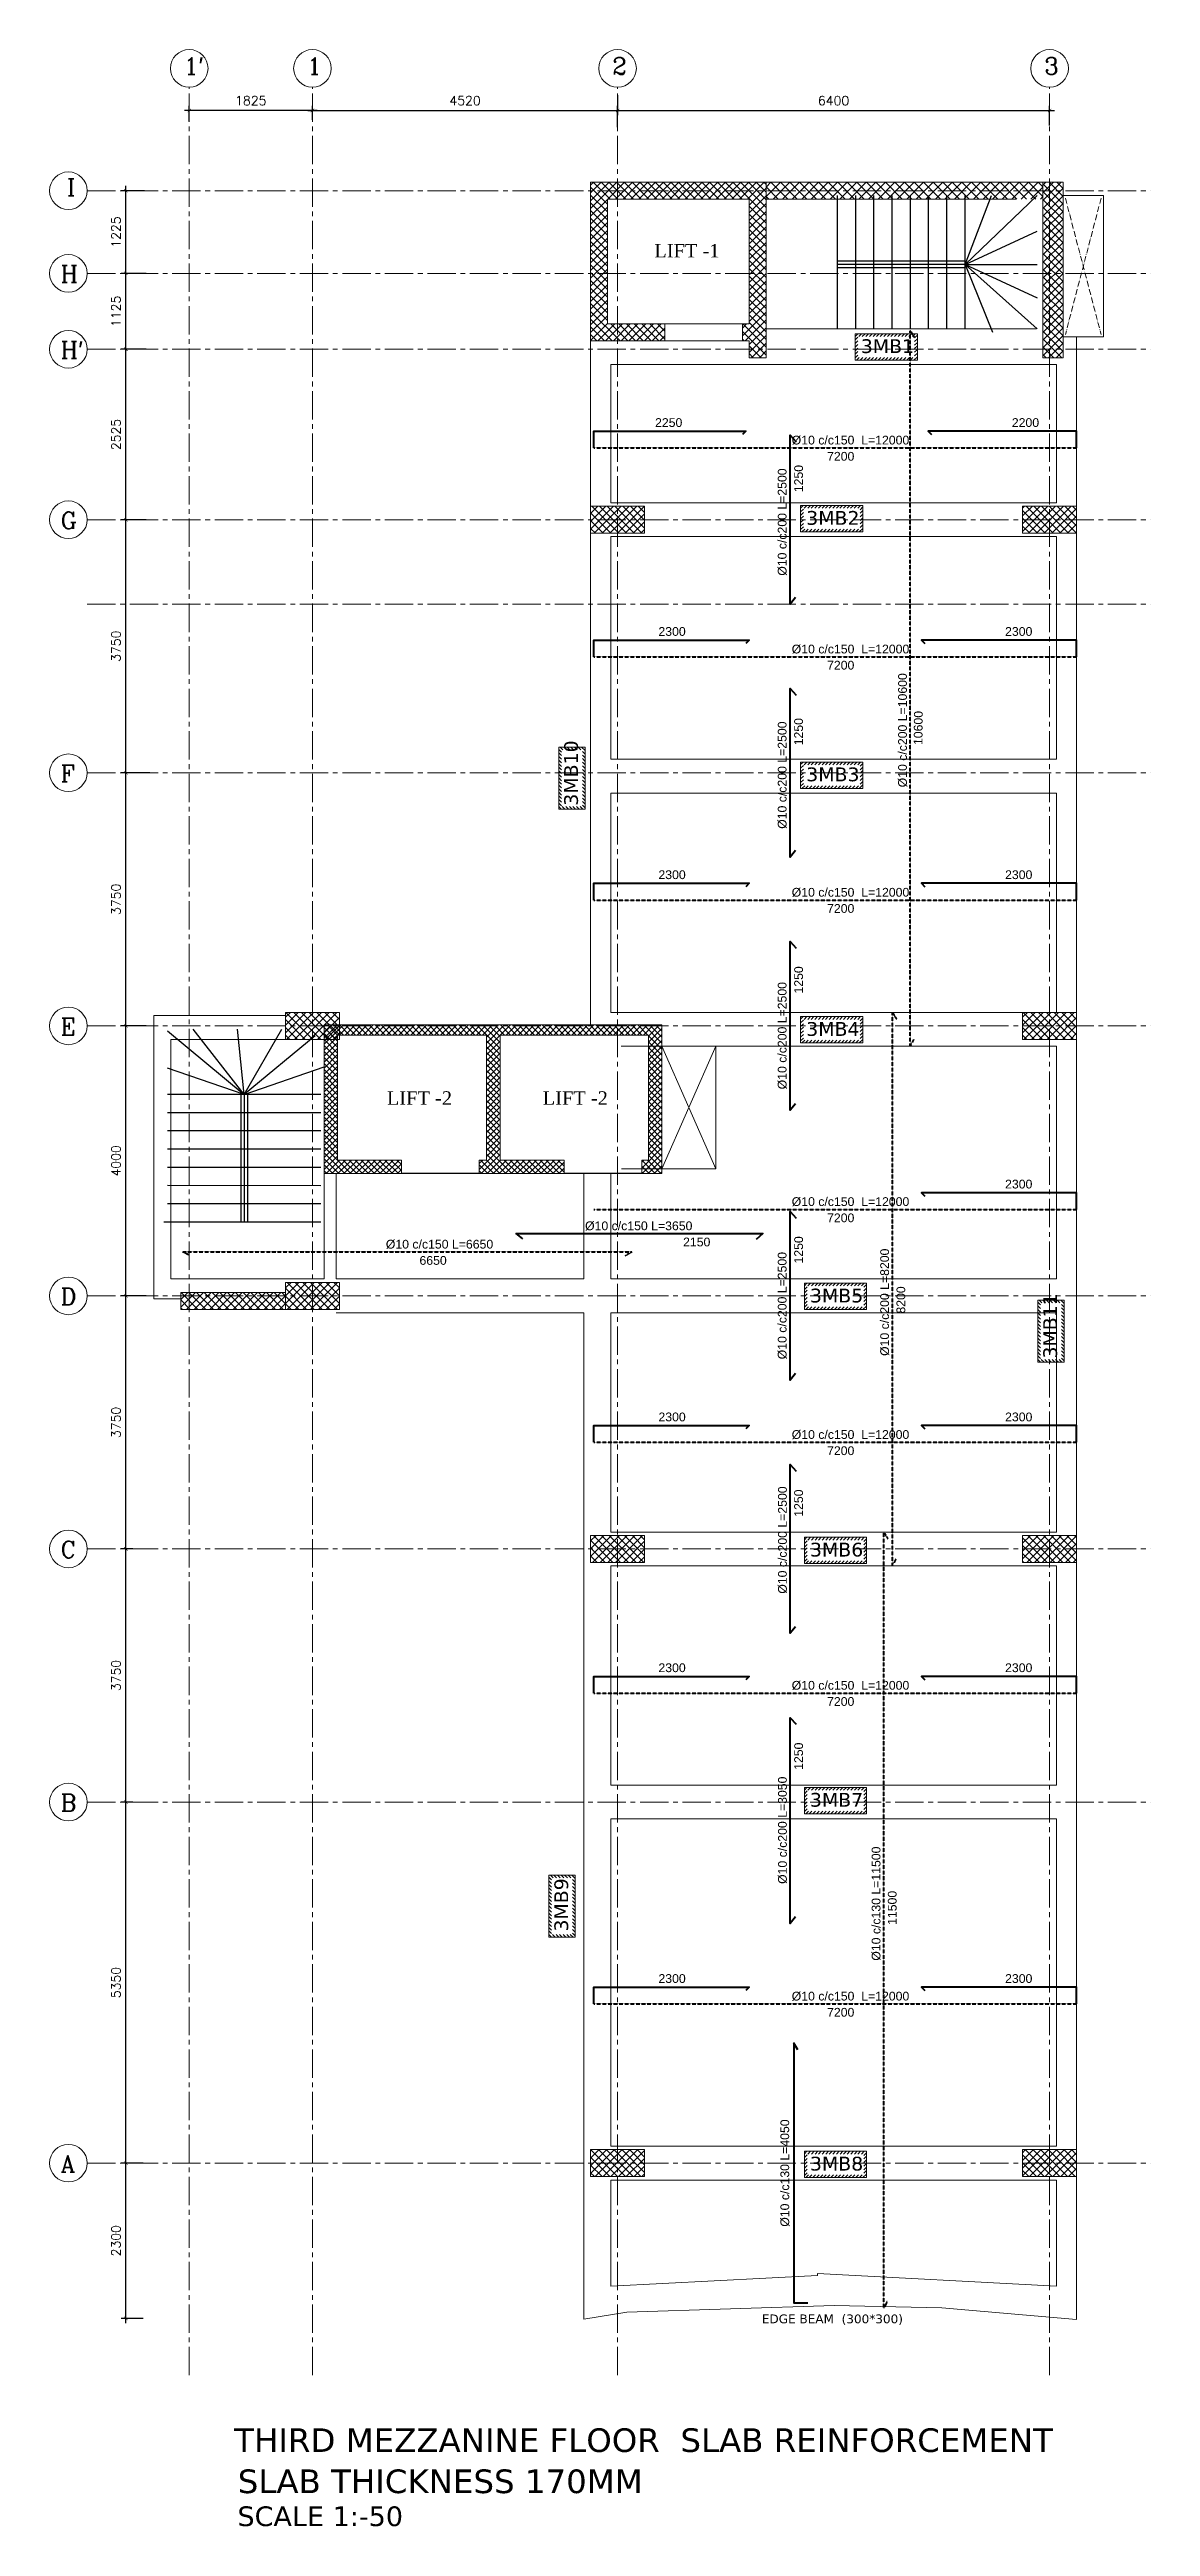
# Model space of a CAD drawing. Header units: inches. Extents: x -26151 to 62940, y -10194 to 246332.
# Drawn here: x 30132 to 31763, y 116378 to 120048 of the extents above; entities that cross this region are included whole.
import ezdxf

# ---------------------------------------------------------------- set-up
doc = ezdxf.new("R2010")
doc.units = ezdxf.units.IN
doc.header["$LTSCALE"] = 0.7
doc.header["$MEASUREMENT"] = 0
for name, pattern in [('ACAD_ISO10W100', [18, 12, -3, 0, -3]), ('CENTER2', [1.125, 0.75, -0.125, 0.125, -0.125]), ('DASHED2', [0.375, 0.25, -0.125])]:
    doc.linetypes.add(name, pattern=pattern)
doc.layers.get('0').update_dxf_attribs({"lineweight": 13})
doc.layers.get('Defpoints').update_dxf_attribs({"lineweight": 5})
for name, color, linetype, lineweight in [('axis', 254, 'ACAD_ISO10W100', 9), ('BEAM', 5, 'Continuous', 0), ('COLUMN', 4, 'Continuous', 20), ('dim', 1, 'Continuous', 25), ('hach 1', 254, 'Continuous', 9), ('hatch', 9, 'Continuous', 9), ('TEXT', 3, 'Continuous', 25), ('top renforcment', 7, 'Continuous', 40), ('VIS', 8, 'Continuous', 18)]:
    doc.layers.add(name, color=color, linetype=linetype, lineweight=lineweight)
doc.layers.add('FURNITURE', color=4, linetype='Continuous')
doc.styles.add('100', font='romans.shx', dxfattribs={"height": 13.5})
doc.styles.add('GENERATED_STYLE_4', font='verdanai.ttf')
doc.styles.add('QW', font='times.ttf', dxfattribs={"height": 15})
doc.styles.add('romanc', font='verdana.ttf', dxfattribs={"height": 250})
doc.styles.get("Standard").update_dxf_attribs({"font": 'arial.ttf', "height": 13})
doc.dimstyles.new('abr100', dxfattribs={"dimtxt": 15, "dimasz": 5, "dimexe": 7, "dimexo": 7, "dimgap": 8, "dimtad": 1, "dimdec": 0, "dimlfac": 10, "dimzin": 4, "dimdsep": 46, "dimtxsty": '100', "dimblk": 'ARCHTICK', "dimcen": 0.09, "dimdle": 7, "dimclrd": 1, "dimclre": 8, "dimclrt": 2, "dimadec": 0, "dimazin": 1, "dimtfac": 1, "dimtdec": 0, "dimtix": 1, "dimtofl": 0, "dimtmove": 0, "dimatfit": 3, "dimldrblk": 'ARCHTICK', "dimfxl": 0, "dimtolj": 1, "dimtzin": 0, "dimlwd": -1, "dimlwe": -1, "dimarcsym": 0})
doc.dimstyles.get("Standard").update_dxf_attribs({"dimtxt": 13, "dimasz": 5, "dimexe": 0.18, "dimexo": 0.0625, "dimgap": 6, "dimtad": 1, "dimdec": 0, "dimlfac": 10, "dimzin": 0, "dimdsep": 46, "dimtxsty": 'Standard', "dimblk": 'ARCHTICK', "dimcen": 0.09, "dimse1": 1, "dimse2": 1, "dimclrd": 1, "dimclre": 7, "dimclrt": 3, "dimadec": 0, "dimazin": 0, "dimtfac": 1, "dimtdec": 0, "dimtix": 1, "dimtofl": 0, "dimtmove": 0, "dimatfit": 3, "dimldrblk": 'ARCHTICK', "dimfxl": 0, "dimtolj": 1, "dimtzin": 0, "dimarcsym": 0})
doc.dimstyles.new('STANDARD$0', dxfattribs={"dimscale": 0, "dimtxt": 50, "dimasz": 8, "dimexe": 15, "dimexo": 0.0625, "dimgap": 2, "dimtad": 1, "dimdec": 0, "dimzin": 0, "dimdsep": 46, "dimtxsty": 'Standard', "dimblk1": 'ARCHTICK', "dimblk2": 'ARCHTICK', "dimsah": 1, "dimcen": 0.09, "dimdle": 15, "dimclrd": 3, "dimclre": 3, "dimclrt": 3, "dimazin": 0, "dimtfac": 1, "dimtdec": 0, "dimtofl": 0, "dimtmove": 1, "dimatfit": 3, "dimldrblk": 'ARCHTICK', "dimfxl": 0, "dimtolj": 1, "dimtzin": 0, "dimarcsym": 0})
pattern_1 = [(45, (-431586.329, -142697.6286), (-5.7452426, 5.7452426), []), (135, (-431586.329, -142697.6286), (-5.7452426, -5.7452426), [])]
pattern_2 = [(45, (-431586.329, -142587.6286), (-5.7452426, 5.7452426), []), (135, (-431586.329, -142587.6286), (-5.7452426, -5.7452426), [])]
pattern_3 = [(45, (-431586.329, -142662.6286), (-5.7452426, 5.7452426), []), (135, (-431586.329, -142662.6286), (-5.7452426, -5.7452426), [])]

msp = doc.modelspace()

# ---------------------------------------------------------------- texts
at = {"layer": 'TEXT', "color": 7}
for s, height, style, p in [('LIFT -1', 20, 'QW', (31028.31, 119739.63)), ('LIFT -2', 20, 'QW', (30632.19, 118484.2)), ('LIFT -2', 20, 'QW', (30863, 118484.2)), ('SCALE 1:-50', 29.1666, 'romanc', (30410.78, 116378.33))]:
    msp.add_text(s, height=height, dxfattribs=dict(at, style=style)).set_placement(p)
at = {"layer": 'TEXT', "color": 2, "style": 'romanc'}
for s, height, p in [('3MB1', 20.4, (31334.17, 119598.04)), ('3MB2', 20.4, (31253.28, 119343.55)), ('3MB3', 20.4, (31253.28, 118963.55)), ('3MB4', 20.4, (31253.28, 118586.33)), ('3MB5', 20.4, (31258.79, 118191.33)), ('3MB6', 20.4, (31258.79, 117814.9)), ('3MB7', 20.4, (31258.79, 117444.2)), ('3MB8', 20.4, (31258.79, 116905.15)), ('EDGE BEAM  (300*300)', 13, (31187.54, 116678.84))]:
    msp.add_text(s, height=height, dxfattribs=at).set_placement(p)
for s, p in [('3MB10', (30915.15, 118927.34)), ('3MB11', (31624.86, 118108.19)), ('3MB9', (30900.66, 117259.23))]:
    msp.add_text(s, height=20.4, rotation=90, dxfattribs=at).set_placement(p)
at = {"layer": 'TEXT', "style": 'romanc'}
for s, p in [('THIRD MEZZANINE FLOOR  SLAB REINFORCEMENT  ', (30406.02, 116488.14)), (' SLAB THICKNESS 170MM', (30396, 116427.19))]:
    msp.add_text(s, height=35, dxfattribs=at).set_placement(p)
at = {"layer": 'TEXT', "char_height": 25, "attachment_point": 1, "style": 'GENERATED_STYLE_4'}
for s, insert in [("{\\Fromanc|c0;1'}", (30331.43, 120035.78)), ('{\\Fromanc|c0;1}', (30513.93, 120035.78)), ('{\\Fromanc|c0;2}', (30965.93, 120035.78)), ('{\\Fromanc|c0;3}', (31605.93, 120035.78)), ('{\\Fromanc|c0;I}', (30158.56, 119856.02)), ('{\\Fromanc|c0;H}', (30148.85, 119727.59)), ("{\\Fromanc|c0;H'}", (30148.85, 119615.09)), ('{\\Fromanc|c0;G}', (30148.85, 119362.59)), ('{\\Fromanc|c0;F}', (30148.85, 118987.59)), ('{\\Fromanc|c0;E}', (30148.85, 118612.59)), ('{\\Fromanc|c0;D}', (30148.85, 118212.59)), ('{\\Fromanc|c0;C}', (30148.85, 117837.59)), ('{\\Fromanc|c0;B}', (30148.85, 117462.59)), ('{\\Fromanc|c0;A}', (30148.85, 116927.59))]:
    msp.add_mtext(s, dxfattribs=dict(at, insert=insert))

# ---------------------------------------------------------------- blocks, each defined once
blk = doc.blocks.new('_ArchTick')
at = {"color": 0, "linetype": 'ByBlock', "lineweight": 0, "const_width": 0.15}
blk.add_lwpolyline([(-0.5, -0.5), (0.5, 0.5)], dxfattribs=at)
blk = doc.blocks.new('*D633')
at = {"layer": 'Defpoints', "color": 0, "transparency": 16777216}
for p in [(30521.9, 119936.5), (30973.9, 119957.4), (30973.9, 119925.7)]:
    blk.add_point(p, dxfattribs=at)
at = {"layer": 'dim', "color": 1, "transparency": 16777216}
blk.add_line((30514.9, 119957.4), (30980.9, 119957.4), dxfattribs=at)
at = {"layer": 'dim', "color": 8, "transparency": 16777216}
for p, q in [((30521.9, 119943.5), (30521.9, 119964.4)), ((30973.9, 119932.7), (30973.9, 119964.4))]:
    blk.add_line(p, q, dxfattribs=at)
at = {"layer": 'dim', "color": 1, "transparency": 16777216, "xscale": 5, "yscale": 5, "zscale": 5, "rotation": 180}
blk.add_blockref('_ArchTick', (30521.9, 119957.4), dxfattribs=at)
at = {"layer": 'dim', "color": 1, "transparency": 16777216, "xscale": 5, "yscale": 5, "zscale": 5}
blk.add_blockref('_ArchTick', (30973.9, 119957.4), dxfattribs=at)
at = {"layer": 'dim', "color": 2, "transparency": 16777216, "insert": (30747.9, 119972.1), "char_height": 13.5, "attachment_point": 5, "style": '100'}
blk.add_mtext('\\A1;4520', dxfattribs=at)
blk = doc.blocks.new('*D634')
at = {"layer": 'Defpoints', "color": 0, "transparency": 16777216}
for p in [(30245.6, 116916.1), (30277.9, 116916.1), (30277.9, 116686.1)]:
    blk.add_point(p, dxfattribs=at)
at = {"layer": 'dim', "color": 8, "transparency": 16777216}
for p, q in [((30270.9, 116916.1), (30238.6, 116916.1)), ((30270.9, 116686.1), (30238.6, 116686.1))]:
    blk.add_line(p, q, dxfattribs=at)
at = {"layer": 'dim', "color": 1, "transparency": 16777216}
blk.add_line((30245.6, 116679.1), (30245.6, 116923.1), dxfattribs=at)
at = {"layer": 'dim', "color": 1, "transparency": 16777216, "xscale": 5, "yscale": 5, "zscale": 5}
for p, rotation in [((30245.6, 116916.1), 90), ((30245.6, 116686.1), 270)]:
    blk.add_blockref('_ArchTick', p, dxfattribs=dict(at, rotation=rotation))
at = {"layer": 'dim', "color": 2, "transparency": 16777216, "insert": (30230.8, 116801.1), "char_height": 13.5, "attachment_point": 5, "rotation": 90, "style": '100'}
blk.add_mtext('\\A1;2300', dxfattribs=at)
blk = doc.blocks.new('*D635')
at = {"layer": 'Defpoints', "color": 0, "transparency": 16777216}
for p in [(30245.6, 117451.1), (30262.9, 117451.1), (30277.9, 116916.1)]:
    blk.add_point(p, dxfattribs=at)
at = {"layer": 'dim', "color": 8, "transparency": 16777216}
for p, q in [((30255.9, 117451.1), (30238.6, 117451.1)), ((30270.9, 116916.1), (30238.6, 116916.1))]:
    blk.add_line(p, q, dxfattribs=at)
at = {"layer": 'dim', "color": 1, "transparency": 16777216}
blk.add_line((30245.6, 116909.1), (30245.6, 117458.1), dxfattribs=at)
at = {"layer": 'dim', "color": 1, "transparency": 16777216, "xscale": 5, "yscale": 5, "zscale": 5}
for p, rotation in [((30245.6, 117451.1), 90), ((30245.6, 116916.1), 270)]:
    blk.add_blockref('_ArchTick', p, dxfattribs=dict(at, rotation=rotation))
at = {"layer": 'dim', "color": 2, "transparency": 16777216, "insert": (30230.8, 117183.6), "char_height": 13.5, "attachment_point": 5, "rotation": 90, "style": '100'}
blk.add_mtext('\\A1;5350', dxfattribs=at)
blk = doc.blocks.new('*D636')
at = {"layer": 'Defpoints', "color": 0, "transparency": 16777216}
for p in [(30245.6, 117826.1), (30262.9, 117826.1), (30262.9, 117451.1)]:
    blk.add_point(p, dxfattribs=at)
at = {"layer": 'dim', "color": 8, "transparency": 16777216}
for p, q in [((30255.9, 117826.1), (30238.6, 117826.1)), ((30255.9, 117451.1), (30238.6, 117451.1))]:
    blk.add_line(p, q, dxfattribs=at)
at = {"layer": 'dim', "color": 1, "transparency": 16777216}
blk.add_line((30245.6, 117444.1), (30245.6, 117833.1), dxfattribs=at)
at = {"layer": 'dim', "color": 1, "transparency": 16777216, "xscale": 5, "yscale": 5, "zscale": 5}
for p, rotation in [((30245.6, 117826.1), 90), ((30245.6, 117451.1), 270)]:
    blk.add_blockref('_ArchTick', p, dxfattribs=dict(at, rotation=rotation))
at = {"layer": 'dim', "color": 2, "transparency": 16777216, "insert": (30230.8, 117638.6), "char_height": 13.5, "attachment_point": 5, "rotation": 90, "style": '100'}
blk.add_mtext('\\A1;3750', dxfattribs=at)
blk = doc.blocks.new('*D637')
at = {"layer": 'Defpoints', "color": 0, "transparency": 16777216}
for p in [(30245.6, 118201.1), (30282.8, 118201.1), (30262.9, 117826.1)]:
    blk.add_point(p, dxfattribs=at)
at = {"layer": 'dim', "color": 8, "transparency": 16777216}
for p, q in [((30275.8, 118201.1), (30238.6, 118201.1)), ((30255.9, 117826.1), (30238.6, 117826.1))]:
    blk.add_line(p, q, dxfattribs=at)
at = {"layer": 'dim', "color": 1, "transparency": 16777216}
blk.add_line((30245.6, 117819.1), (30245.6, 118208.1), dxfattribs=at)
at = {"layer": 'dim', "color": 1, "transparency": 16777216, "xscale": 5, "yscale": 5, "zscale": 5}
for p, rotation in [((30245.6, 118201.1), 90), ((30245.6, 117826.1), 270)]:
    blk.add_blockref('_ArchTick', p, dxfattribs=dict(at, rotation=rotation))
at = {"layer": 'dim', "color": 2, "transparency": 16777216, "insert": (30230.8, 118013.6), "char_height": 13.5, "attachment_point": 5, "rotation": 90, "style": '100'}
blk.add_mtext('\\A1;3750', dxfattribs=at)
blk = doc.blocks.new('*D638')
at = {"layer": 'Defpoints', "color": 0, "transparency": 16777216}
for p in [(30245.6, 118601.1), (30282.8, 118601.1), (30282.8, 118201.1)]:
    blk.add_point(p, dxfattribs=at)
at = {"layer": 'dim', "color": 8, "transparency": 16777216}
for p, q in [((30275.8, 118601.1), (30238.6, 118601.1)), ((30275.8, 118201.1), (30238.6, 118201.1))]:
    blk.add_line(p, q, dxfattribs=at)
at = {"layer": 'dim', "color": 1, "transparency": 16777216}
blk.add_line((30245.6, 118194.1), (30245.6, 118608.1), dxfattribs=at)
at = {"layer": 'dim', "color": 1, "transparency": 16777216, "xscale": 5, "yscale": 5, "zscale": 5}
for p, rotation in [((30245.6, 118601.1), 90), ((30245.6, 118201.1), 270)]:
    blk.add_blockref('_ArchTick', p, dxfattribs=dict(at, rotation=rotation))
at = {"layer": 'dim', "color": 2, "transparency": 16777216, "insert": (30230.8, 118401.1), "char_height": 13.5, "attachment_point": 5, "rotation": 90, "style": '100'}
blk.add_mtext('\\A1;4000', dxfattribs=at)
blk = doc.blocks.new('*D639')
at = {"layer": 'Defpoints', "color": 0, "transparency": 16777216}
for p in [(30245.6, 118976.1), (30287.8, 118976.1), (30282.8, 118601.1)]:
    blk.add_point(p, dxfattribs=at)
at = {"layer": 'dim', "color": 1, "transparency": 16777216}
blk.add_line((30245.6, 118594.1), (30245.6, 118983.1), dxfattribs=at)
at = {"layer": 'dim', "color": 8, "transparency": 16777216}
for p, q in [((30280.8, 118976.1), (30238.6, 118976.1)), ((30275.8, 118601.1), (30238.6, 118601.1))]:
    blk.add_line(p, q, dxfattribs=at)
at = {"layer": 'dim', "color": 1, "transparency": 16777216, "xscale": 5, "yscale": 5, "zscale": 5}
for p, rotation in [((30245.6, 118976.1), 90), ((30245.6, 118601.1), 270)]:
    blk.add_blockref('_ArchTick', p, dxfattribs=dict(at, rotation=rotation))
at = {"layer": 'dim', "color": 2, "transparency": 16777216, "insert": (30230.8, 118788.6), "char_height": 13.5, "attachment_point": 5, "rotation": 90, "style": '100'}
blk.add_mtext('\\A1;3750', dxfattribs=at)
blk = doc.blocks.new('*D640')
at = {"layer": 'Defpoints', "color": 0, "transparency": 16777216}
for p in [(30245.6, 119351.1), (30282.8, 119351.1), (30287.8, 118976.1)]:
    blk.add_point(p, dxfattribs=at)
at = {"layer": 'dim', "color": 8, "transparency": 16777216}
for p, q in [((30275.8, 119351.1), (30238.6, 119351.1)), ((30280.8, 118976.1), (30238.6, 118976.1))]:
    blk.add_line(p, q, dxfattribs=at)
at = {"layer": 'dim', "color": 1, "transparency": 16777216}
blk.add_line((30245.6, 118969.1), (30245.6, 119358.1), dxfattribs=at)
at = {"layer": 'dim', "color": 1, "transparency": 16777216, "xscale": 5, "yscale": 5, "zscale": 5}
for p, rotation in [((30245.6, 119351.1), 90), ((30245.6, 118976.1), 270)]:
    blk.add_blockref('_ArchTick', p, dxfattribs=dict(at, rotation=rotation))
at = {"layer": 'dim', "color": 2, "transparency": 16777216, "insert": (30230.8, 119163.6), "char_height": 13.5, "attachment_point": 5, "rotation": 90, "style": '100'}
blk.add_mtext('\\A1;3750', dxfattribs=at)
blk = doc.blocks.new('*D641')
at = {"layer": 'Defpoints', "color": 0, "transparency": 16777216}
for p in [(30245.6, 119603.6), (30282.8, 119603.6), (30282.8, 119351.1)]:
    blk.add_point(p, dxfattribs=at)
at = {"layer": 'dim', "color": 8, "transparency": 16777216}
for p, q in [((30275.8, 119603.6), (30238.6, 119603.6)), ((30275.8, 119351.1), (30238.6, 119351.1))]:
    blk.add_line(p, q, dxfattribs=at)
at = {"layer": 'dim', "color": 1, "transparency": 16777216}
blk.add_line((30245.6, 119344.1), (30245.6, 119610.6), dxfattribs=at)
at = {"layer": 'dim', "color": 1, "transparency": 16777216, "xscale": 5, "yscale": 5, "zscale": 5}
for p, rotation in [((30245.6, 119603.6), 90), ((30245.6, 119351.1), 270)]:
    blk.add_blockref('_ArchTick', p, dxfattribs=dict(at, rotation=rotation))
at = {"layer": 'dim', "color": 2, "transparency": 16777216, "insert": (30230.8, 119477.3), "char_height": 13.5, "attachment_point": 5, "rotation": 90, "style": '100'}
blk.add_mtext('\\A1;2525', dxfattribs=at)
blk = doc.blocks.new('*D642')
at = {"layer": 'Defpoints', "color": 0, "transparency": 16777216}
for p in [(30245.6, 119838.6), (30279.9, 119838.6), (30282.8, 119716.1)]:
    blk.add_point(p, dxfattribs=at)
at = {"layer": 'dim', "color": 8, "transparency": 16777216}
for p, q in [((30272.9, 119838.6), (30238.6, 119838.6)), ((30275.8, 119716.1), (30238.6, 119716.1))]:
    blk.add_line(p, q, dxfattribs=at)
at = {"layer": 'dim', "color": 1, "transparency": 16777216}
blk.add_line((30245.6, 119709.1), (30245.6, 119845.6), dxfattribs=at)
at = {"layer": 'dim', "color": 1, "transparency": 16777216, "xscale": 5, "yscale": 5, "zscale": 5}
for p, rotation in [((30245.6, 119838.6), 90), ((30245.6, 119716.1), 270)]:
    blk.add_blockref('_ArchTick', p, dxfattribs=dict(at, rotation=rotation))
at = {"layer": 'dim', "color": 2, "transparency": 16777216, "insert": (30230.8, 119777.3), "char_height": 13.5, "attachment_point": 5, "rotation": 90, "style": '100'}
blk.add_mtext('\\A1;1225', dxfattribs=at)
blk = doc.blocks.new('*D643')
at = {"layer": 'Defpoints', "color": 0, "transparency": 16777216}
for p in [(30245.6, 119716.1), (30282.8, 119716.1), (30282.8, 119603.6)]:
    blk.add_point(p, dxfattribs=at)
at = {"layer": 'dim', "color": 8, "transparency": 16777216}
for p, q in [((30275.8, 119716.1), (30238.6, 119716.1)), ((30275.8, 119603.6), (30238.6, 119603.6))]:
    blk.add_line(p, q, dxfattribs=at)
at = {"layer": 'dim', "color": 1, "transparency": 16777216}
blk.add_line((30245.6, 119596.6), (30245.6, 119723.1), dxfattribs=at)
at = {"layer": 'dim', "color": 1, "transparency": 16777216, "xscale": 5, "yscale": 5, "zscale": 5}
for p, rotation in [((30245.6, 119716.1), 90), ((30245.6, 119603.6), 270)]:
    blk.add_blockref('_ArchTick', p, dxfattribs=dict(at, rotation=rotation))
at = {"layer": 'dim', "color": 2, "transparency": 16777216, "insert": (30230.8, 119659.8), "char_height": 13.5, "attachment_point": 5, "rotation": 90, "style": '100'}
blk.add_mtext('\\A1;1125', dxfattribs=at)
blk = doc.blocks.new('*D644')
at = {"layer": 'Defpoints', "color": 0, "transparency": 16777216}
for p in [(30339.4, 119957.4), (30339.4, 119934), (30521.9, 119936.8)]:
    blk.add_point(p, dxfattribs=at)
at = {"layer": 'dim', "color": 1, "transparency": 16777216}
blk.add_line((30528.9, 119957.4), (30332.4, 119957.4), dxfattribs=at)
at = {"layer": 'dim', "color": 8, "transparency": 16777216}
for p, q in [((30339.4, 119941), (30339.4, 119964.4)), ((30521.9, 119943.8), (30521.9, 119964.4))]:
    blk.add_line(p, q, dxfattribs=at)
at = {"layer": 'dim', "color": 1, "transparency": 16777216, "xscale": 5, "yscale": 5, "zscale": 5, "rotation": 180}
blk.add_blockref('_ArchTick', (30339.4, 119957.4), dxfattribs=at)
at = {"layer": 'dim', "color": 1, "transparency": 16777216, "xscale": 5, "yscale": 5, "zscale": 5}
blk.add_blockref('_ArchTick', (30521.9, 119957.4), dxfattribs=at)
at = {"layer": 'dim', "color": 2, "transparency": 16777216, "insert": (30430.6, 119972.1), "char_height": 13.5, "attachment_point": 5, "style": '100'}
blk.add_mtext('\\A1;1825', dxfattribs=at)
blk = doc.blocks.new('*D645')
at = {"layer": 'Defpoints', "color": 0, "transparency": 16777216}
for p in [(30973.9, 119987), (31613.9, 119957.4), (31613.9, 119928.3)]:
    blk.add_point(p, dxfattribs=at)
at = {"layer": 'dim', "color": 8, "transparency": 16777216}
for p, q in [((30973.9, 119980), (30973.9, 119950.4)), ((31613.9, 119935.3), (31613.9, 119964.4))]:
    blk.add_line(p, q, dxfattribs=at)
at = {"layer": 'dim', "color": 1, "transparency": 16777216}
blk.add_line((30966.9, 119957.4), (31620.9, 119957.4), dxfattribs=at)
at = {"layer": 'dim', "color": 1, "transparency": 16777216, "xscale": 5, "yscale": 5, "zscale": 5, "rotation": 180}
blk.add_blockref('_ArchTick', (30973.9, 119957.4), dxfattribs=at)
at = {"layer": 'dim', "color": 1, "transparency": 16777216, "xscale": 5, "yscale": 5, "zscale": 5}
blk.add_blockref('_ArchTick', (31613.9, 119957.4), dxfattribs=at)
at = {"layer": 'dim', "color": 2, "transparency": 16777216, "insert": (31293.9, 119972.1), "char_height": 13.5, "attachment_point": 5, "style": '100'}
blk.add_mtext('\\A1;6400', dxfattribs=at)
blk = doc.blocks.new('lift')
at = {"layer": 'axis'}
h = blk.add_hatch(dxfattribs=at)
h.set_pattern_fill('ANSI37', color=256, scale=50, style=0)
h.paths.add_polyline_path([(354851.4, -40571.9), (354816.4, -40571.9), (354350.9, -40571.9), (354350.9, -40772), (354350.9, -40792), (354465.6, -40792), (354465.6, -40772), (354370.9, -40772), (354370.9, -40586.9), (354591.3, -40586.9), (354591.3, -40772), (354580.6, -40772), (354580.6, -40792), (354706.4, -40792), (354706.4, -40772), (354611.7, -40772), (354611.7, -40586.9), (354831.4, -40586.9), (354831.4, -40772), (354821.4, -40772), (354821.4, -40792), (354851.4, -40792)])
at = {"linetype": 'ByBlock'}
for points in [[(354350.9, -40772), (354350.9, -40772), (354350.9, -40571.9), (354816.4, -40571.9)], [(354465.6, -40792), (354350.9, -40792), (354350.9, -40586.9)], [(354370.9, -40586.9), (354591.3, -40586.9)], [(354380.9, -40772), (354370.9, -40772), (354370.9, -40586.9)], [(354375.9, -40571.9), (354756.4, -40571.9)], [(354375.9, -40571.9), (354756.4, -40571.9)], [(354591.3, -40586.9), (354591.3, -40772)], [(354611.7, -40586.9), (354831.4, -40586.9), (354831.4, -40772), (354821.4, -40772)], [(354611.7, -40586.9), (354611.7, -40772)], [(354816.4, -40571.9), (354851.4, -40571.9), (354851.4, -40792), (354821.4, -40792)], [(354370.9, -40772), (354465.6, -40772)], [(354465.6, -40772), (354465.6, -40792)], [(354591.3, -40772), (354580.6, -40772)], [(354580.6, -40772), (354580.6, -40792)], [(354590.6, -40772), (354580.6, -40772), (354580.6, -40792)], [(354706.4, -40772), (354611.7, -40772)], [(354706.4, -40772), (354706.4, -40792)], [(354821.4, -40772), (354821.4, -40792)], [(354831.4, -40772), (354821.4, -40772), (354821.4, -40792)], [(354706.4, -40792), (354580.6, -40792)]]:
    blk.add_lwpolyline(points, dxfattribs=at)
at = {"layer": 'FURNITURE'}
for p, q in [((354580.6, -40792), (354465.6, -40792)), ((354580.6, -40792), (354465.6, -40792)), ((354821.4, -40792), (354706.4, -40792))]:
    blk.add_line(p, q, dxfattribs=at)
blk = doc.blocks.new('*D646')
at = {"layer": 'Defpoints', "color": 0, "transparency": 16777216}
for p in [(30933.9, 119432.3, -7649.3), (31653.9, 119432.3, -48044.7), (31653.9, 119432.3)]:
    blk.add_point(p, dxfattribs=at)
at = {"layer": 'TEXT', "color": 3, "transparency": 16777216, "insert": (31304.4, 119444.9), "char_height": 13, "attachment_point": 5}
blk.add_mtext('\\A1;7200', dxfattribs=at)
blk = doc.blocks.new('*D647')
at = {"layer": 'Defpoints', "color": 0, "transparency": 16777216}
for p in [(30938.9, 119457.5, 11818.4), (31653.9, 119457.5, -7649.3), (31653.9, 119455.8)]:
    blk.add_point(p, dxfattribs=at)
at = {"layer": 'TEXT', "color": 3, "transparency": 16777216, "insert": (31318.9, 119468.8), "char_height": 13, "attachment_point": 5}
blk.add_mtext('\\A1;%%C10 c/c150  L=12000', dxfattribs=at)
blk = doc.blocks.new('*D648')
at = {"layer": 'Defpoints', "color": 0, "transparency": 16777216}
for p in [(30938.9, 119484, 11818.4), (30938.9, 119482.3), (31163.8, 119484, 13009.9)]:
    blk.add_point(p, dxfattribs=at)
at = {"layer": 'TEXT', "color": 3, "transparency": 16777216, "insert": (31049.6, 119494.9), "char_height": 13, "attachment_point": 5}
blk.add_mtext('\\A1;2250', dxfattribs=at)
blk = doc.blocks.new('*D1030')
at = {"layer": 'Defpoints', "color": 0, "transparency": 16777216}
for p in [(31433.9, 119484, 13009.9), (31653.9, 119484, 23636.7), (31653.9, 119482.3)]:
    blk.add_point(p, dxfattribs=at)
at = {"layer": 'TEXT', "color": 3, "transparency": 16777216, "insert": (31578.1, 119494.9), "char_height": 13, "attachment_point": 5}
blk.add_mtext('\\A1;2200', dxfattribs=at)
blk = doc.blocks.new('*D1031')
at = {"layer": 'Defpoints', "color": 0, "transparency": 16777216}
for p in [(30933.9, 119122.7, -7649.3), (31653.9, 119122.7, -48044.7), (31653.9, 119122.7)]:
    blk.add_point(p, dxfattribs=at)
at = {"layer": 'TEXT', "color": 3, "transparency": 16777216, "insert": (31304.4, 119135.4), "char_height": 13, "attachment_point": 5}
blk.add_mtext('\\A1;7200', dxfattribs=at)
blk = doc.blocks.new('*D1032')
at = {"layer": 'Defpoints', "color": 0, "transparency": 16777216}
for p in [(30938.9, 119147.9, 11818.4), (31653.9, 119147.9, -7649.3), (31653.9, 119146.2)]:
    blk.add_point(p, dxfattribs=at)
at = {"layer": 'TEXT', "color": 3, "transparency": 16777216, "insert": (31318.9, 119159.2), "char_height": 13, "attachment_point": 5}
blk.add_mtext('\\A1;%%C10 c/c150  L=12000', dxfattribs=at)
blk = doc.blocks.new('*D1033')
at = {"layer": 'Defpoints', "color": 0, "transparency": 16777216}
for p in [(30938.9, 119174.4, 11818.4), (30938.9, 119172.7), (31168.8, 119174.4, 13009.9)]:
    blk.add_point(p, dxfattribs=at)
at = {"layer": 'TEXT', "color": 3, "transparency": 16777216, "insert": (31054.6, 119185.4), "char_height": 13, "attachment_point": 5}
blk.add_mtext('\\A1;2300', dxfattribs=at)
blk = doc.blocks.new('*D1034')
at = {"layer": 'Defpoints', "color": 0, "transparency": 16777216}
for p in [(31423.9, 119174.4, 13009.9), (31653.9, 119174.4, 23636.7), (31653.9, 119172.7)]:
    blk.add_point(p, dxfattribs=at)
at = {"layer": 'TEXT', "color": 3, "transparency": 16777216, "insert": (31568.1, 119185.4), "char_height": 13, "attachment_point": 5}
blk.add_mtext('\\A1;2300', dxfattribs=at)
blk = doc.blocks.new('*D1035')
at = {"layer": 'Defpoints', "color": 0, "transparency": 16777216}
for p in [(30933.9, 118762.4, -7649.3), (31653.9, 118762.4, -48044.7), (31653.9, 118762.4)]:
    blk.add_point(p, dxfattribs=at)
at = {"layer": 'TEXT', "color": 3, "transparency": 16777216, "insert": (31304.4, 118775), "char_height": 13, "attachment_point": 5}
blk.add_mtext('\\A1;7200', dxfattribs=at)
blk = doc.blocks.new('*D1036')
at = {"layer": 'Defpoints', "color": 0, "transparency": 16777216}
for p in [(30938.9, 118787.5, 11818.4), (31653.9, 118787.5, -7649.3), (31653.9, 118785.8)]:
    blk.add_point(p, dxfattribs=at)
at = {"layer": 'TEXT', "color": 3, "transparency": 16777216, "insert": (31318.9, 118798.8), "char_height": 13, "attachment_point": 5}
blk.add_mtext('\\A1;%%C10 c/c150  L=12000', dxfattribs=at)
blk = doc.blocks.new('*D1037')
at = {"layer": 'Defpoints', "color": 0, "transparency": 16777216}
for p in [(30938.9, 118814.1, 11818.4), (30938.9, 118812.4), (31168.8, 118814.1, 13009.9)]:
    blk.add_point(p, dxfattribs=at)
at = {"layer": 'TEXT', "color": 3, "transparency": 16777216, "insert": (31054.6, 118825), "char_height": 13, "attachment_point": 5}
blk.add_mtext('\\A1;2300', dxfattribs=at)
blk = doc.blocks.new('*D1038')
at = {"layer": 'Defpoints', "color": 0, "transparency": 16777216}
for p in [(31423.9, 118814.1, 13009.9), (31653.9, 118814.1, 23636.7), (31653.9, 118812.4)]:
    blk.add_point(p, dxfattribs=at)
at = {"layer": 'TEXT', "color": 3, "transparency": 16777216, "insert": (31568.1, 118825), "char_height": 13, "attachment_point": 5}
blk.add_mtext('\\A1;2300', dxfattribs=at)
blk = doc.blocks.new('*D1039')
at = {"layer": 'Defpoints', "color": 0, "transparency": 16777216}
for p in [(30933.9, 118304, -7649.3), (31653.9, 118304, -48044.7), (31653.9, 118304)]:
    blk.add_point(p, dxfattribs=at)
at = {"layer": 'TEXT', "color": 3, "transparency": 16777216, "insert": (31304.4, 118316.6), "char_height": 13, "attachment_point": 5}
blk.add_mtext('\\A1;7200', dxfattribs=at)
blk = doc.blocks.new('*D1040')
at = {"layer": 'Defpoints', "color": 0, "transparency": 16777216}
for p in [(30938.9, 118329.1, 11818.4), (31653.9, 118329.1, -7649.3), (31653.9, 118327.5)]:
    blk.add_point(p, dxfattribs=at)
at = {"layer": 'TEXT', "color": 3, "transparency": 16777216, "insert": (31318.9, 118340.5), "char_height": 13, "attachment_point": 5}
blk.add_mtext('\\A1;%%C10 c/c150  L=12000', dxfattribs=at)
blk = doc.blocks.new('*D1041')
at = {"layer": 'Defpoints', "color": 0, "transparency": 16777216}
for p in [(31423.9, 118355.7, 13009.9), (31653.9, 118355.7, 23636.7), (31653.9, 118354)]:
    blk.add_point(p, dxfattribs=at)
at = {"layer": 'TEXT', "color": 3, "transparency": 16777216, "insert": (31568.1, 118366.6), "char_height": 13, "attachment_point": 5}
blk.add_mtext('\\A1;2300', dxfattribs=at)
blk = doc.blocks.new('*D1042')
at = {"layer": 'Defpoints', "color": 0, "transparency": 16777216}
for p in [(30933.9, 117959, -7649.3), (31653.9, 117959, -48044.7), (31653.9, 117959)]:
    blk.add_point(p, dxfattribs=at)
at = {"layer": 'TEXT', "color": 3, "transparency": 16777216, "insert": (31304.4, 117971.6), "char_height": 13, "attachment_point": 5}
blk.add_mtext('\\A1;7200', dxfattribs=at)
blk = doc.blocks.new('*D1043')
at = {"layer": 'Defpoints', "color": 0, "transparency": 16777216}
for p in [(30938.9, 117984.1, 11818.4), (31653.9, 117984.1, -7649.3), (31653.9, 117982.4)]:
    blk.add_point(p, dxfattribs=at)
at = {"layer": 'TEXT', "color": 3, "transparency": 16777216, "insert": (31318.9, 117995.4), "char_height": 13, "attachment_point": 5}
blk.add_mtext('\\A1;%%C10 c/c150  L=12000', dxfattribs=at)
blk = doc.blocks.new('*D1044')
at = {"layer": 'Defpoints', "color": 0, "transparency": 16777216}
for p in [(30938.9, 118010.7, 11818.4), (30938.9, 118009), (31168.8, 118010.7, 13009.9)]:
    blk.add_point(p, dxfattribs=at)
at = {"layer": 'TEXT', "color": 3, "transparency": 16777216, "insert": (31054.6, 118021.6), "char_height": 13, "attachment_point": 5}
blk.add_mtext('\\A1;2300', dxfattribs=at)
blk = doc.blocks.new('*D1045')
at = {"layer": 'Defpoints', "color": 0, "transparency": 16777216}
for p in [(31423.9, 118010.7, 13009.9), (31653.9, 118010.7, 23636.7), (31653.9, 118009)]:
    blk.add_point(p, dxfattribs=at)
at = {"layer": 'TEXT', "color": 3, "transparency": 16777216, "insert": (31568.1, 118021.6), "char_height": 13, "attachment_point": 5}
blk.add_mtext('\\A1;2300', dxfattribs=at)
blk = doc.blocks.new('*D1046')
at = {"layer": 'Defpoints', "color": 0, "transparency": 16777216}
for p in [(30933.9, 117587.3, -7649.3), (31653.9, 117587.3, -48044.7), (31653.9, 117587.3)]:
    blk.add_point(p, dxfattribs=at)
at = {"layer": 'TEXT', "color": 3, "transparency": 16777216, "insert": (31304.4, 117600), "char_height": 13, "attachment_point": 5}
blk.add_mtext('\\A1;7200', dxfattribs=at)
blk = doc.blocks.new('*D1047')
at = {"layer": 'Defpoints', "color": 0, "transparency": 16777216}
for p in [(30938.9, 117612.5, 11818.4), (31653.9, 117612.5, -7649.3), (31653.9, 117610.8)]:
    blk.add_point(p, dxfattribs=at)
at = {"layer": 'TEXT', "color": 3, "transparency": 16777216, "insert": (31318.9, 117623.8), "char_height": 13, "attachment_point": 5}
blk.add_mtext('\\A1;%%C10 c/c150  L=12000', dxfattribs=at)
blk = doc.blocks.new('*D1048')
at = {"layer": 'Defpoints', "color": 0, "transparency": 16777216}
for p in [(30938.9, 117639, 11818.4), (30938.9, 117637.3), (31168.8, 117639, 13009.9)]:
    blk.add_point(p, dxfattribs=at)
at = {"layer": 'TEXT', "color": 3, "transparency": 16777216, "insert": (31054.6, 117650), "char_height": 13, "attachment_point": 5}
blk.add_mtext('\\A1;2300', dxfattribs=at)
blk = doc.blocks.new('*D1049')
at = {"layer": 'Defpoints', "color": 0, "transparency": 16777216}
for p in [(31423.9, 117639, 13009.9), (31653.9, 117639, 23636.7), (31653.9, 117637.3)]:
    blk.add_point(p, dxfattribs=at)
at = {"layer": 'TEXT', "color": 3, "transparency": 16777216, "insert": (31568.1, 117650), "char_height": 13, "attachment_point": 5}
blk.add_mtext('\\A1;2300', dxfattribs=at)
blk = doc.blocks.new('*D1050')
at = {"layer": 'Defpoints', "color": 0, "transparency": 16777216}
for p in [(30933.9, 117126.9, -7649.3), (31653.9, 117126.9, -48044.7), (31653.9, 117126.9)]:
    blk.add_point(p, dxfattribs=at)
at = {"layer": 'TEXT', "color": 3, "transparency": 16777216, "insert": (31304.4, 117139.5), "char_height": 13, "attachment_point": 5}
blk.add_mtext('\\A1;7200', dxfattribs=at)
blk = doc.blocks.new('*D1051')
at = {"layer": 'Defpoints', "color": 0, "transparency": 16777216}
for p in [(30938.9, 117152, 11818.4), (31653.9, 117152, -7649.3), (31653.9, 117150.3)]:
    blk.add_point(p, dxfattribs=at)
at = {"layer": 'TEXT', "color": 3, "transparency": 16777216, "insert": (31318.9, 117163.3), "char_height": 13, "attachment_point": 5}
blk.add_mtext('\\A1;%%C10 c/c150  L=12000', dxfattribs=at)
blk = doc.blocks.new('*D1052')
at = {"layer": 'Defpoints', "color": 0, "transparency": 16777216}
for p in [(30938.9, 117178.6, 11818.4), (30938.9, 117176.9), (31168.8, 117178.6, 13009.9)]:
    blk.add_point(p, dxfattribs=at)
at = {"layer": 'TEXT', "color": 3, "transparency": 16777216, "insert": (31054.6, 117189.5), "char_height": 13, "attachment_point": 5}
blk.add_mtext('\\A1;2300', dxfattribs=at)
blk = doc.blocks.new('*D1053')
at = {"layer": 'Defpoints', "color": 0, "transparency": 16777216}
for p in [(31423.9, 117178.6, 13009.9), (31653.9, 117178.6, 23636.7), (31653.9, 117176.9)]:
    blk.add_point(p, dxfattribs=at)
at = {"layer": 'TEXT', "color": 3, "transparency": 16777216, "insert": (31568.1, 117189.5), "char_height": 13, "attachment_point": 5}
blk.add_mtext('\\A1;2300', dxfattribs=at)
blk = doc.blocks.new('*D1054')
at = {"layer": 'Defpoints', "color": 0, "transparency": 16777216}
for p in [(30973.9, 118268.2, -26473), (31188.9, 118268.2, -40395.4), (31188.9, 118268.2)]:
    blk.add_point(p, dxfattribs=at)
at = {"layer": 'TEXT', "color": 3, "transparency": 16777216, "insert": (31091.1, 118280.8), "char_height": 13, "attachment_point": 5}
blk.add_mtext('\\A1;2150', dxfattribs=at)
blk = doc.blocks.new('*D1055')
at = {"layer": 'Defpoints', "color": 0, "transparency": 16777216}
for p in [(30823.9, 118293.3), (31188.9, 118293.3), (31188.9, 118291.6)]:
    blk.add_point(p, dxfattribs=at)
at = {"layer": 'TEXT', "color": 3, "transparency": 16777216, "insert": (31005.2, 118304.6), "char_height": 13, "attachment_point": 5}
blk.add_mtext('\\A1;%%C10 c/c150 L=3650', dxfattribs=at)
blk = doc.blocks.new('*D1056')
at = {"layer": 'Defpoints', "color": 0, "transparency": 16777216}
for p in [(30329.9, 118240.9, -19467.6), (30994.9, 118240.9, -59863), (30994.9, 118240.9)]:
    blk.add_point(p, dxfattribs=at)
at = {"layer": 'TEXT', "color": 3, "transparency": 16777216, "insert": (30700.6, 118253.5), "char_height": 13, "attachment_point": 5}
blk.add_mtext('\\A1;6650', dxfattribs=at)
blk = doc.blocks.new('*D1057')
at = {"layer": 'Defpoints', "color": 0, "transparency": 16777216}
for p in [(30329.8, 118266.1), (30994.9, 118266.1, -19467.6), (30994.9, 118264.4)]:
    blk.add_point(p, dxfattribs=at)
at = {"layer": 'TEXT', "color": 3, "transparency": 16777216, "insert": (30710.1, 118277.4), "char_height": 13, "attachment_point": 5}
blk.add_mtext('\\A1;%%C10 c/c150 L=6650', dxfattribs=at)
blk = doc.blocks.new('*D1058')
at = {"layer": 'Defpoints', "color": 0, "transparency": 16777216}
for p in [(31393.4, 117851.1, -59863), (31393.4, 117851.1), (31393.4, 116701.1, -59863)]:
    blk.add_point(p, dxfattribs=at)
at = {"layer": 'TEXT', "color": 3, "transparency": 16777216, "insert": (31380.8, 117294.3), "char_height": 13, "attachment_point": 5, "rotation": 90}
blk.add_mtext('\\A1;11500', dxfattribs=at)
blk = doc.blocks.new('*D1059')
at = {"layer": 'Defpoints', "color": 0, "transparency": 16777216}
for p in [(31368.3, 117851.1, -19467.6), (31370, 117851.1), (31368.3, 116701, -40395.4)]:
    blk.add_point(p, dxfattribs=at)
at = {"layer": 'TEXT', "color": 3, "transparency": 16777216, "insert": (31357, 117300.6), "char_height": 13, "attachment_point": 5, "rotation": 90}
blk.add_mtext('\\A1;%%C10 c/c130 L=11500', dxfattribs=at)
blk = doc.blocks.new('*D1060')
at = {"layer": 'Defpoints', "color": 0, "transparency": 16777216}
for p in [(31406.2, 118621.1, -59863), (31406.2, 118621.1), (31406.2, 117801.1, -59863)]:
    blk.add_point(p, dxfattribs=at)
at = {"layer": 'TEXT', "color": 3, "transparency": 16777216, "insert": (31393.6, 118195), "char_height": 13, "attachment_point": 5, "rotation": 90}
blk.add_mtext('\\A1;8200', dxfattribs=at)
blk = doc.blocks.new('*D1061')
at = {"layer": 'Defpoints', "color": 0, "transparency": 16777216}
for p in [(31381, 118621.1, -19467.6), (31382.7, 118621.1), (31381, 117801, -40395.4)]:
    blk.add_point(p, dxfattribs=at)
at = {"layer": 'TEXT', "color": 3, "transparency": 16777216, "insert": (31369.7, 118191.6), "char_height": 13, "attachment_point": 5, "rotation": 90}
blk.add_mtext('\\A1;%%C10 c/c200 L=8200', dxfattribs=at)
blk = doc.blocks.new('*D1062')
at = {"layer": 'Defpoints', "color": 0, "transparency": 16777216}
for p in [(31432.7, 119631.1, -59863), (31437.5, 119631), (31422.7, 118571.1, -59863)]:
    blk.add_point(p, dxfattribs=at)
at = {"layer": 'TEXT', "color": 3, "transparency": 16777216, "insert": (31419.3, 119042.5), "char_height": 13, "attachment_point": 5, "rotation": 89.4595}
blk.add_mtext('\\A1;10600', dxfattribs=at)
blk = doc.blocks.new('*D1063')
at = {"layer": 'Defpoints', "color": 0, "transparency": 16777216}
for p in [(31407.5, 119631.1, -19467.6), (31409.2, 119631.1), (31407.5, 118571, -40395.4)]:
    blk.add_point(p, dxfattribs=at)
at = {"layer": 'TEXT', "color": 3, "transparency": 16777216, "insert": (31396.2, 119039.1), "char_height": 13, "attachment_point": 5, "rotation": 90}
blk.add_mtext('\\A1;%%C10 c/c200 L=10600', dxfattribs=at)
blk = doc.blocks.new('*D1064')
at = {"layer": 'Defpoints', "color": 0, "transparency": 16777216}
for p in [(31254.7, 117951.1, -26473), (31254.7, 117951.1), (31254.7, 117826.1, -26473)]:
    blk.add_point(p, dxfattribs=at)
at = {"layer": 'TEXT', "color": 3, "transparency": 16777216, "insert": (31242.1, 117894), "char_height": 13, "attachment_point": 5, "rotation": 90}
blk.add_mtext('\\A1;1250', dxfattribs=at)
blk = doc.blocks.new('*D1065')
at = {"layer": 'Defpoints', "color": 0, "transparency": 16777216}
for p in [(31229.6, 117951.1, 13922.4), (31231.3, 117951.1), (31229.6, 117701.1, -1096.2)]:
    blk.add_point(p, dxfattribs=at)
at = {"layer": 'TEXT', "color": 3, "transparency": 16777216, "insert": (31218.3, 117839.3), "char_height": 13, "attachment_point": 5, "rotation": 90}
blk.add_mtext('\\A1;%%C10 c/c200 L=2500', dxfattribs=at)
blk = doc.blocks.new('*D1066')
at = {"layer": 'Defpoints', "color": 0, "transparency": 16777216}
for p in [(31254.7, 118726.1, -26473), (31254.7, 118726.1), (31254.7, 118601.1, -26473)]:
    blk.add_point(p, dxfattribs=at)
at = {"layer": 'TEXT', "color": 3, "transparency": 16777216, "insert": (31242.1, 118669.2), "char_height": 13, "attachment_point": 5, "rotation": 89.9999}
blk.add_mtext('\\A1;1250', dxfattribs=at)
blk = doc.blocks.new('*D1067')
at = {"layer": 'Defpoints', "color": 0, "transparency": 16777216}
for p in [(31229.6, 118726.1, 13922.4), (31230.9, 118726.1), (31229.6, 118476.1, -15202.2)]:
    blk.add_point(p, dxfattribs=at)
at = {"layer": 'TEXT', "color": 3, "transparency": 16777216, "insert": (31217.9, 118586.6), "char_height": 13, "attachment_point": 5, "rotation": 90}
blk.add_mtext('\\A1;%%C10 c/c200 L=2500', dxfattribs=at)
blk = doc.blocks.new('*D1068')
at = {"layer": 'Defpoints', "color": 0, "transparency": 16777216}
for p in [(31254.7, 119476.1, -26473), (31254.7, 119476.1), (31254.7, 119351.1, -26473)]:
    blk.add_point(p, dxfattribs=at)
at = {"layer": 'TEXT', "color": 3, "transparency": 16777216, "insert": (31242.1, 119412), "char_height": 13, "attachment_point": 5, "rotation": 90}
blk.add_mtext('\\A1;1250', dxfattribs=at)
blk = doc.blocks.new('*D1069')
at = {"layer": 'Defpoints', "color": 0, "transparency": 16777216}
for p in [(31229.6, 119476.1, 13922.4), (31230.9, 119476.1), (31229.6, 119226.1)]:
    blk.add_point(p, dxfattribs=at)
at = {"layer": 'TEXT', "color": 3, "transparency": 16777216, "insert": (31217.9, 119347.6), "char_height": 13, "attachment_point": 5, "rotation": 90}
blk.add_mtext('\\A1;%%C10 c/c200 L=2500', dxfattribs=at)
blk = doc.blocks.new('*D1070')
at = {"layer": 'Defpoints', "color": 0, "transparency": 16777216}
for p in [(31234.9, 117093.9, -13009.9), (31234.8, 116688.9), (31234.9, 116688.9)]:
    blk.add_point(p, dxfattribs=at)
at = {"layer": 'TEXT', "color": 3, "transparency": 16777216, "insert": (31221.8, 116901.4), "char_height": 13, "attachment_point": 5, "rotation": 90}
blk.add_mtext('\\A1;%%C10 c/c130 L=4050', dxfattribs=at)
blk = doc.blocks.new('*D1071')
at = {"layer": 'Defpoints', "color": 0, "transparency": 16777216}
for p in [(31254.7, 119101.1, -26473), (31254.7, 119101.1), (31254.7, 118976.1, -26473)]:
    blk.add_point(p, dxfattribs=at)
at = {"layer": 'TEXT', "color": 3, "transparency": 16777216, "insert": (31242.1, 119037), "char_height": 13, "attachment_point": 5, "rotation": 90}
blk.add_mtext('\\A1;1250', dxfattribs=at)
blk = doc.blocks.new('*D1072')
at = {"layer": 'Defpoints', "color": 0, "transparency": 16777216}
for p in [(31229.6, 119101.1, 13922.4), (31230.9, 119101.1), (31229.6, 118851.1)]:
    blk.add_point(p, dxfattribs=at)
at = {"layer": 'TEXT', "color": 3, "transparency": 16777216, "insert": (31217.9, 118972.6), "char_height": 13, "attachment_point": 5, "rotation": 90}
blk.add_mtext('\\A1;%%C10 c/c200 L=2500', dxfattribs=at)
blk = doc.blocks.new('*D1073')
at = {"layer": 'Defpoints', "color": 0, "transparency": 16777216}
for p in [(31254.7, 118326.1, -26473), (31254.7, 118326.1), (31254.7, 118201.1, -26473)]:
    blk.add_point(p, dxfattribs=at)
at = {"layer": 'TEXT', "color": 3, "transparency": 16777216, "insert": (31242.1, 118269.2), "char_height": 13, "attachment_point": 5, "rotation": 89.9999}
blk.add_mtext('\\A1;1250', dxfattribs=at)
blk = doc.blocks.new('*D1074')
at = {"layer": 'Defpoints', "color": 0, "transparency": 16777216}
for p in [(31229.6, 118326.1, 13922.4), (31230.9, 118326.1), (31229.6, 118076.1, -15202.2)]:
    blk.add_point(p, dxfattribs=at)
at = {"layer": 'TEXT', "color": 3, "transparency": 16777216, "insert": (31217.9, 118186.6), "char_height": 13, "attachment_point": 5, "rotation": 90}
blk.add_mtext('\\A1;%%C10 c/c200 L=2500', dxfattribs=at)
blk = doc.blocks.new('*D1075')
at = {"layer": 'Defpoints', "color": 0, "transparency": 16777216}
for p in [(31254.7, 117576.1, -26473), (31254.7, 117576.1), (31254.7, 117451.1, -26473)]:
    blk.add_point(p, dxfattribs=at)
at = {"layer": 'TEXT', "color": 3, "transparency": 16777216, "insert": (31242.1, 117519), "char_height": 13, "attachment_point": 5, "rotation": 90}
blk.add_mtext('\\A1;1250', dxfattribs=at)
blk = doc.blocks.new('*D1076')
at = {"layer": 'Defpoints', "color": 0, "transparency": 16777216}
for p in [(31229.6, 117576.1, 13922.4), (31231.3, 117576.1), (31229.6, 117271.1, -1096.2)]:
    blk.add_point(p, dxfattribs=at)
at = {"layer": 'TEXT', "color": 3, "transparency": 16777216, "insert": (31218.3, 117409.3), "char_height": 13, "attachment_point": 5, "rotation": 90}
blk.add_mtext('\\A1;%%C10 c/c200 L=3050', dxfattribs=at)

# ---------------------------------------------------------------- dimensions: what is measured, and where the dimension line sits
at = {"layer": 'dim'}
for base, p1, p2, picture, middle in [((30339.36, 119957.35), (30521.86, 119936.82), (30339.36, 119934.04), '*D644', (30430.61, 119972.1)), ((30973.86, 119957.35), (30521.86, 119936.47), (30973.86, 119925.69), '*D633', (30747.86, 119972.1)), ((31613.86, 119957.35), (30973.86, 119986.98), (31613.86, 119928.32), '*D645', (31293.86, 119972.1))]:
    dim = msp.add_linear_dim(base=base, p1=p1, p2=p2, dimstyle='abr100', dxfattribs=at)
    dim.commit()
    dim.dimension.update_dxf_attribs({"geometry": picture, "text_midpoint": middle})
for base, p1, p2, picture, middle in [((30245.58, 119838.58), (30282.79, 119716.08), (30279.85, 119838.58), '*D642', (30230.83, 119777.33)), ((30245.58, 119716.08), (30282.79, 119603.58), (30282.79, 119716.08), '*D643', (30230.83, 119659.83)), ((30245.58, 119603.58), (30282.79, 119351.08), (30282.79, 119603.58), '*D641', (30230.83, 119477.33)), ((30245.58, 119351.08), (30287.79, 118976.08), (30282.79, 119351.08), '*D640', (30230.83, 119163.58)), ((30245.58, 118976.08), (30282.79, 118601.08), (30287.79, 118976.08), '*D639', (30230.83, 118788.58)), ((30245.58, 118601.08), (30282.79, 118201.08), (30282.79, 118601.08), '*D638', (30230.83, 118401.08)), ((30245.58, 118201.08), (30262.88, 117826.08), (30282.79, 118201.08), '*D637', (30230.83, 118013.58)), ((30245.58, 117826.08), (30262.88, 117451.08), (30262.88, 117826.08), '*D636', (30230.83, 117638.58)), ((30245.58, 117451.08), (30277.94, 116916.08), (30262.88, 117451.08), '*D635', (30230.83, 117183.58)), ((30245.58, 116916.08), (30277.94, 116686.08), (30277.94, 116916.08), '*D634', (30230.83, 116801.08))]:
    dim = msp.add_linear_dim(base=base, p1=p1, p2=p2, angle=90, dimstyle='abr100', dxfattribs=at)
    dim.commit()
    dim.dimension.update_dxf_attribs({"geometry": picture, "text_midpoint": middle})
at = {"layer": 'TEXT'}
for base, p1, p2, angle, text, dimstyle, override, picture, middle in [((31409.21, 119631.08, 47496.06), (31407.52, 118571.05, 7100.68), (31407.52, 119631.08, 28028.42), 90, '%%C10 c/c200 L=<>', 'Standard', {"dimsd1": 1, "dimsd2": 1, "dimfxl": 0.1, "dimfxlon": 1}, '*D1063', (31409.21, 119039.1, 47496.06)), ((31230.95, 119476.09, 14106.02), (31229.55, 119226.09, 14106.02), (31229.55, 119476.09, 28028.42), 90, '%%C10 c/c200 L=<>', 'Standard', {"dimsd1": 1, "dimsd2": 1, "dimfxl": 0.1, "dimfxlon": 1}, '*D1069', (31230.95, 119347.62, 14106.02)), ((31230.95, 119101.09, 14106.02), (31229.55, 118851.09, 14106.02), (31229.55, 119101.09, 28028.42), 90, '%%C10 c/c200 L=<>', 'Standard', {"dimsd1": 1, "dimsd2": 1, "dimfxl": 0.1, "dimfxlon": 1}, '*D1072', (31230.95, 118972.62, 14106.02)), ((31230.95, 118726.08, 14106.02), (31229.55, 118476.08, -1096.17), (31229.56, 118726.08, 28028.42), 90, '%%C10 c/c200 L=<>', 'Standard', {"dimsd1": 1, "dimsd2": 1, "dimfxl": 0.1, "dimfxlon": 1}, '*D1067', (31230.95, 118586.57, 14106.02)), ((31382.75, 118621.08, 47496.06), (31381.05, 117801.05, 7100.68), (31381.05, 118621.08, 28028.42), 90, '%%C10 c/c200 L=<>', 'Standard', {"dimsd1": 1, "dimsd2": 1, "dimfxl": 0.1, "dimfxlon": 1}, '*D1061', (31382.75, 118191.65, 47496.06)), ((31230.95, 118326.08, 14106.02), (31229.55, 118076.08, -1096.17), (31229.56, 118326.08, 28028.42), 90, '%%C10 c/c200 L=<>', 'Standard', {"dimsd1": 1, "dimsd2": 1, "dimfxl": 0.1, "dimfxlon": 1}, '*D1074', (31230.95, 118186.57, 14106.02)), ((31231.25, 117951.08, 14106.02), (31229.55, 117701.08, 13009.85), (31229.55, 117951.08, 28028.42), 90, '%%C10 c/c200 L=<>', 'Standard', {"dimsd1": 1, "dimsd2": 1, "dimfxl": 0.1, "dimfxlon": 1}, '*D1065', (31231.25, 117839.33, 14106.02)), ((31369.97, 117851.08, 47496.06), (31368.28, 116701.05, 7100.68), (31368.28, 117851.08, 28028.42), 90, '%%C10 c/c130 L=<>', 'Standard', {"dimsd1": 1, "dimsd2": 1, "dimfxl": 0.1, "dimfxlon": 1}, '*D1059', (31369.97, 117300.58, 47496.06)), ((31231.25, 117576.08, 14106.02), (31229.55, 117271.08, 13009.85), (31229.55, 117576.08, 28028.42), 90, '%%C10 c/c200 L=<>', 'Standard', {"dimsd1": 1, "dimsd2": 1, "dimfxl": 0.1, "dimfxlon": 1}, '*D1076', (31231.25, 117409.33, 14106.02)), ((31234.84, 116688.87, 13009.85), (31234.87, 117093.88), (31234.87, 116688.87, 13009.85), 270, '%%C10 c/c130 L=<>', 'STANDARD$0', {"dimscale": 1, "dimtxt": 13, "dimasz": 5, "dimexe": 0.18, "dimgap": 6, "dimlfac": 10, "dimblk": 'ArchTick', "dimsah": 0, "dimdle": 0, "dimse1": 1, "dimse2": 1, "dimsd1": 1, "dimsd2": 1, "dimclrd": 1, "dimclre": 7, "dimadec": 0, "dimtix": 1, "dimtmove": 0, "dimfxl": 0.1}, '*D1070', (31234.84, 116901.38, 13009.85))]:
    dim = msp.add_linear_dim(base=base, p1=p1, p2=p2, angle=angle, text=text, dimstyle=dimstyle, override=override, dxfattribs=at)
    dim.commit()
    dim.dimension.update_dxf_attribs({"geometry": picture, "text_midpoint": middle, "dimtype": 160})
for base, p1, p2, angle, picture, middle, dimtype in [((31437.46, 119631.04, 59863.02), (31422.68, 118571.08), (31432.68, 119631.08), 89.45949, '*D1062', (31431.91, 119042.42, 59863.02), 161), ((30938.86, 119482.3, -11818.36), (31163.83, 119484, 1191.5), (30938.86, 119484), 180, '*D648', (31049.64, 119482.3, -11818.36), 160), ((31254.72, 119476.09, 26472.98), (31254.72, 119351.09), (31254.72, 119476.09), 90, '*D1068', (31254.72, 119411.99, 26472.98), 161), ((31653.86, 119432.3, 13558.46), (30933.9, 119432.3, 5909.18), (31653.86, 119432.3, -34486.2), 360, '*D646', (31304.36, 119432.3, 13558.46), 161), ((30938.86, 119172.74, -11818.36), (31168.83, 119174.44, 1191.5), (30938.86, 119174.44), 180, '*D1033', (31054.64, 119172.74, -11818.36), 160), ((31653.86, 119122.74, 13558.46), (30933.9, 119122.74, 5909.18), (31653.86, 119122.74, -34486.2), 360, '*D1031', (31304.36, 119122.74, 13558.46), 161), ((31254.72, 119101.09, 26472.98), (31254.72, 118976.09), (31254.72, 119101.09), 90, '*D1071', (31254.72, 119036.99, 26472.98), 161), ((30938.86, 118812.35, -11818.36), (31168.83, 118814.05, 1191.5), (30938.86, 118814.05), 180, '*D1037', (31054.64, 118812.35, -11818.36), 160), ((31653.86, 118762.35, 13558.46), (30933.9, 118762.35, 5909.18), (31653.86, 118762.35, -34486.2), 360, '*D1035', (31304.36, 118762.35, 13558.46), 161), ((31254.72, 118726.08, 26472.98), (31254.72, 118601.09), (31254.72, 118726.08), 89.99992, '*D1066', (31254.72, 118669.18, 26472.98), 161), ((31406.22, 118621.08, 59863.02), (31406.22, 117801.08), (31406.22, 118621.08), 90, '*D1060', (31406.22, 118194.97, 59863.02), 161), ((31653.86, 118303.98, 13558.46), (30933.9, 118303.98, 5909.18), (31653.86, 118303.98, -34486.2), 360, '*D1039', (31304.36, 118303.98, 13558.46), 161), ((31254.72, 118326.08, 26472.98), (31254.72, 118201.09), (31254.72, 118326.08), 89.99992, '*D1073', (31254.72, 118269.18, 26472.98), 161), ((31188.87, 118268.18, 12366.96), (30973.87, 118268.18, -14106.02), (31188.87, 118268.18, -28028.42), 360, '*D1054', (31091.07, 118268.18, 12366.96), 161), ((30994.87, 118240.89, 19467.64), (30329.87, 118240.89), (30994.87, 118240.89, -40395.38), 360, '*D1056', (30700.64, 118240.89, 19467.64), 161), ((30938.86, 118008.97, -11818.36), (31168.83, 118010.67, 1191.5), (30938.86, 118010.67), 180, '*D1044', (31054.64, 118008.97, -11818.36), 160), ((31653.86, 117958.97, 13558.46), (30933.9, 117958.97, 5909.18), (31653.86, 117958.97, -34486.2), 360, '*D1042', (31304.36, 117958.97, 13558.46), 161), ((31254.72, 117951.08, 26472.98), (31254.72, 117826.09), (31254.72, 117951.08), 90, '*D1064', (31254.72, 117894.03, 26472.98), 161), ((31393.44, 117851.08, 59863.02), (31393.44, 116701.08), (31393.44, 117851.08), 90, '*D1058', (31393.44, 117294.29, 59863.02), 161), ((30938.86, 117637.34, -11818.36), (31168.83, 117639.04, 1191.5), (30938.86, 117639.04), 180, '*D1048', (31054.64, 117637.34, -11818.36), 160), ((31653.86, 117587.34, 13558.46), (30933.9, 117587.34, 5909.18), (31653.86, 117587.34, -34486.2), 360, '*D1046', (31304.36, 117587.34, 13558.46), 161), ((31254.72, 117576.08, 26472.98), (31254.72, 117451.09), (31254.72, 117576.08), 90, '*D1075', (31254.72, 117519.03, 26472.98), 161), ((30938.86, 117176.87, -11818.36), (31168.83, 117178.56, 1191.5), (30938.86, 117178.56), 180, '*D1052', (31054.64, 117176.87, -11818.36), 160), ((31653.86, 117126.87, 13558.46), (30933.9, 117126.87, 5909.18), (31653.86, 117126.87, -34486.2), 360, '*D1050', (31304.36, 117126.87, 13558.46), 161)]:
    dim = msp.add_linear_dim(base=base, p1=p1, p2=p2, angle=angle, dimstyle='Standard', override={"dimsd1": 1, "dimsd2": 1, "dimfxl": 0.1, "dimfxlon": 1}, dxfattribs=at)
    dim.commit()
    dim.dimension.update_dxf_attribs({"geometry": picture, "text_midpoint": middle, "dimtype": dimtype})
for base, p1, p2, text, picture, middle in [((31653.86, 119455.77, 1191.5), (30938.86, 119457.47, 13009.85), (31653.86, 119457.47, -6457.78), '%%C10 c/c150  L=12000', '*D647', (31318.86, 119455.77, 1191.5)), ((31653.86, 119146.21, 1191.5), (30938.86, 119147.91, 13009.85), (31653.86, 119147.91, -6457.78), '%%C10 c/c150  L=12000', '*D1032', (31318.86, 119146.21, 1191.5)), ((31653.86, 118785.82, 1191.5), (30938.86, 118787.52, 13009.85), (31653.86, 118787.52, -6457.78), '%%C10 c/c150  L=12000', '*D1036', (31318.86, 118785.82, 1191.5)), ((31653.86, 118327.45, 1191.5), (30938.86, 118329.15, 13009.85), (31653.86, 118329.15, -6457.78), '%%C10 c/c150  L=12000', '*D1040', (31318.86, 118327.45, 1191.5)), ((31188.87, 118291.65), (30823.87, 118293.34), (31188.87, 118293.34), '%%C10 c/c150 L=<>', '*D1055', (31005.25, 118291.65)), ((30994.87, 118264.36, 7100.68), (30329.84, 118266.05, 7100.68), (30994.87, 118266.05, -12366.96), '%%C10 c/c150 L=<>', '*D1057', (30710.14, 118264.36, 7100.68)), ((31653.86, 117982.44, 1191.5), (30938.86, 117984.14, 13009.85), (31653.86, 117984.14, -6457.78), '%%C10 c/c150  L=12000', '*D1043', (31318.86, 117982.44, 1191.5)), ((31653.86, 117610.81, 1191.5), (30938.86, 117612.51, 13009.85), (31653.86, 117612.51, -6457.78), '%%C10 c/c150  L=12000', '*D1047', (31318.86, 117610.81, 1191.5)), ((31653.86, 117150.34, 1191.5), (30938.86, 117152.03, 13009.85), (31653.86, 117152.03, -6457.78), '%%C10 c/c150  L=12000', '*D1051', (31318.86, 117150.34, 1191.5))]:
    dim = msp.add_linear_dim(base=base, p1=p1, p2=p2, text=text, dimstyle='Standard', override={"dimsd1": 1, "dimsd2": 1, "dimfxl": 0.1, "dimfxlon": 1}, dxfattribs=at)
    dim.commit()
    dim.dimension.update_dxf_attribs({"geometry": picture, "text_midpoint": middle, "dimtype": 160})
for base, p1, p2, picture, middle in [((31653.86, 119482.3, -11818.36), (31433.89, 119484, 1191.5), (31653.86, 119484, 11818.36), '*D1030', (31578.08, 119482.3, -11818.36)), ((31653.86, 119172.74, -11818.36), (31423.89, 119174.44, 1191.5), (31653.86, 119174.44, 11818.36), '*D1034', (31568.08, 119172.74, -11818.36)), ((31653.86, 118812.35, -11818.36), (31423.89, 118814.05, 1191.5), (31653.86, 118814.05, 11818.36), '*D1038', (31568.08, 118812.35, -11818.36)), ((31653.86, 118353.98, -11818.36), (31423.89, 118355.68, 1191.5), (31653.86, 118355.68, 11818.36), '*D1041', (31568.08, 118353.98, -11818.36)), ((31653.86, 118008.97, -11818.36), (31423.89, 118010.67, 1191.5), (31653.86, 118010.67, 11818.36), '*D1045', (31568.08, 118008.97, -11818.36)), ((31653.86, 117637.34, -11818.36), (31423.89, 117639.04, 1191.5), (31653.86, 117639.04, 11818.36), '*D1049', (31568.08, 117637.34, -11818.36)), ((31653.86, 117176.87, -11818.36), (31423.89, 117178.56, 1191.5), (31653.86, 117178.56, 11818.36), '*D1053', (31568.08, 117176.87, -11818.36))]:
    dim = msp.add_linear_dim(base=base, p1=p1, p2=p2, dimstyle='Standard', override={"dimsd1": 1, "dimsd2": 1, "dimfxl": 0.1, "dimfxlon": 1}, dxfattribs=at)
    dim.commit()
    dim.dimension.update_dxf_attribs({"geometry": picture, "text_midpoint": middle, "dimtype": 160})

# ---------------------------------------------------------------- hatches: boundary and pattern name
at = {"layer": 'hach 1', "linetype": 'ByBlock'}
h = msp.add_hatch(dxfattribs=at)
h.set_pattern_fill('ANSI31', color=256, scale=30, style=0)
h.set_pattern_definition([(45, (43783.3708, -51.693), (-2.65165043, 2.65165043), [])])
h.paths.add_polyline_path([(31417.92, 119626.47), (31325.97, 119626.47), (31325.97, 119587.47), (31417.92, 119587.47)])
h.paths.add_polyline_path([(31413.92, 119622.47), (31413.92, 119591.47), (31329.97, 119591.47), (31329.97, 119622.47)], flags=16)
h = msp.add_hatch(dxfattribs=at)
h.set_pattern_fill('ANSI31', color=256, scale=30, style=0)
h.set_pattern_definition([(45, (43702.474, -306.185), (-2.65165043, 2.65165043), [])])
h.paths.add_polyline_path([(31337.02, 119371.98), (31245.08, 119371.98), (31245.08, 119332.98), (31337.02, 119332.98)])
h.paths.add_polyline_path([(31333.02, 119367.98), (31333.02, 119336.98), (31249.08, 119336.98), (31249.08, 119367.98)], flags=16)
h = msp.add_hatch(dxfattribs=at)
h.set_pattern_fill('ANSI31', color=256, scale=30, angle=90, style=0)
h.set_pattern_definition([(135, (150564.881, 131379.532), (-2.65165043, -2.65165043), [])])
h.paths.add_polyline_path([(30886.71, 119014.08), (30886.71, 118922.14), (30925.71, 118922.14), (30925.71, 119014.08)])
h.paths.add_polyline_path([(30890.71, 119010.08), (30921.71, 119010.08), (30921.71, 118926.14), (30890.71, 118926.14)], flags=16)
h = msp.add_hatch(dxfattribs=at)
h.set_pattern_fill('ANSI31', color=256, scale=30, style=0)
h.set_pattern_definition([(45, (43702.474, -686.185), (-2.65165043, 2.65165043), [])])
h.paths.add_polyline_path([(31337.02, 118991.98), (31245.08, 118991.98), (31245.08, 118952.98), (31337.02, 118952.98)])
h.paths.add_polyline_path([(31333.02, 118987.98), (31333.02, 118956.98), (31249.08, 118956.98), (31249.08, 118987.98)], flags=16)
h = msp.add_hatch(dxfattribs=at)
h.set_pattern_fill('ANSI31', color=256, scale=30, style=0)
h.set_pattern_definition([(45, (43702.474, -1063.4062), (-2.65165043, 2.65165043), [])])
h.paths.add_polyline_path([(31337.02, 118614.76), (31245.08, 118614.76), (31245.08, 118575.76), (31337.02, 118575.76)])
h.paths.add_polyline_path([(31333.02, 118610.76), (31333.02, 118579.76), (31249.08, 118579.76), (31249.08, 118610.76)], flags=16)
h = msp.add_hatch(dxfattribs=at)
h.set_pattern_fill('ANSI31', color=256, scale=30, style=0)
h.set_pattern_definition([(45, (43707.99, -1458.4062), (-2.65165043, 2.65165043), [])])
h.paths.add_polyline_path([(31342.54, 118219.76), (31250.59, 118219.76), (31250.59, 118180.76), (31342.54, 118180.76)])
h.paths.add_polyline_path([(31338.54, 118215.76), (31338.54, 118184.76), (31254.59, 118184.76), (31254.59, 118215.76)], flags=16)
h = msp.add_hatch(dxfattribs=at)
h.set_pattern_fill('ANSI31', color=256, scale=30, angle=90, style=0)
h.set_pattern_definition([(135, (151274.5944, 130560.3892), (-2.65165043, -2.65165043), [])])
h.paths.add_polyline_path([(31596.43, 118194.94), (31596.43, 118102.99), (31635.43, 118102.99), (31635.43, 118194.94)])
h.paths.add_polyline_path([(31600.43, 118190.94), (31631.43, 118190.94), (31631.43, 118106.99), (31600.43, 118106.99)], flags=16)
h = msp.add_hatch(dxfattribs=at)
h.set_pattern_fill('ANSI31', color=256, scale=30, style=0)
h.set_pattern_definition([(45, (43707.99, -1834.8335), (-2.65165043, 2.65165043), [])])
h.paths.add_polyline_path([(31342.54, 117843.33), (31250.59, 117843.33), (31250.59, 117804.33), (31342.54, 117804.33)])
h.paths.add_polyline_path([(31338.54, 117839.33), (31338.54, 117808.33), (31254.59, 117808.33), (31254.59, 117839.33)], flags=16)
h = msp.add_hatch(dxfattribs=at)
h.set_pattern_fill('ANSI31', color=256, scale=30, style=0)
h.set_pattern_definition([(45, (43707.99, -2205.534), (-2.65165043, 2.65165043), [])])
h.paths.add_polyline_path([(31342.54, 117472.63), (31250.59, 117472.63), (31250.59, 117433.63), (31342.54, 117433.63)])
h.paths.add_polyline_path([(31338.54, 117468.63), (31338.54, 117437.63), (31254.59, 117437.63), (31254.59, 117468.63)], flags=16)
h = msp.add_hatch(dxfattribs=at)
h.set_pattern_fill('ANSI31', color=256, scale=30, angle=90, style=0)
h.set_pattern_definition([(135, (150550.393, 129708.4242), (-2.65165043, -2.65165043), [])])
h.paths.add_polyline_path([(30872.23, 117342.97), (30872.23, 117251.03), (30911.23, 117251.03), (30911.23, 117342.97)])
h.paths.add_polyline_path([(30876.23, 117338.97), (30907.23, 117338.97), (30907.23, 117255.03), (30876.23, 117255.03)], flags=16)
h = msp.add_hatch(dxfattribs=at)
h.set_pattern_fill('ANSI31', color=256, scale=30, style=0)
h.set_pattern_definition([(45, (43707.99, -2744.5835), (-2.65165043, 2.65165043), [])])
h.paths.add_polyline_path([(31342.54, 116933.58), (31250.59, 116933.58), (31250.59, 116894.58), (31342.54, 116894.58)])
h.paths.add_polyline_path([(31338.54, 116929.58), (31338.54, 116898.58), (31254.59, 116898.58), (31254.59, 116929.58)], flags=16)
at = {"layer": 'hatch', "ltscale": 0.5}
h = msp.add_hatch(dxfattribs=at)
h.set_pattern_fill('NET', color=256, scale=80, angle=45, style=0)
h.set_pattern_definition([(45, (-431586.329, -142697.629), (-7.07106781, 7.07106781), []), (135, (-431586.329, -142697.629), (-7.07106781, -7.07106781), [])])
h.paths.add_polyline_path([(31412.12, 119851.08), (31342.13, 119851.08), (31342.13, 119838.58), (31412.12, 119838.58)])
h.paths.add_polyline_path([(31412.12, 119838.58), (31342.13, 119838.58), (31342.13, 119826.08), (31412.12, 119826.08)])
h.paths.add_polyline_path([(31528.7, 119838.58), (31412.12, 119838.58), (31412.12, 119826.08), (31528.7, 119826.08)])
h.paths.add_polyline_path([(31603.86, 119851.08), (31412.12, 119851.08), (31412.12, 119838.58), (31528.7, 119838.58), (31603.86, 119838.58)])
h.paths.add_polyline_path([(31603.86, 119838.58), (31528.7, 119838.58), (31528.7, 119826.08), (31573.86, 119826.08), (31603.86, 119826.08)])
h.paths.add_polyline_path([(31451.84, 119837.81), (31451.84, 119870.75), (31434.96, 119870.75), (31434.96, 119837.81)], flags=9)
h.paths.add_polyline_path([(31501.3, 119839.07), (31501.3, 119873.09), (31484.43, 119873.09), (31484.43, 119839.07)], flags=9)
h.paths.add_polyline_path([(31193.76, 119838.58), (31193.76, 119826.08), (31342.13, 119826.08), (31342.13, 119838.58)])
h.paths.add_polyline_path([(31193.76, 119851.08), (31193.76, 119838.58), (31342.13, 119838.58), (31342.13, 119851.08)])
h = msp.add_hatch(dxfattribs=at)
h.set_pattern_fill('NET', color=256, scale=65, angle=45, style=0)
h.set_pattern_definition([(45, (-399156.5214, -142804.396), (-5.7452426, 5.7452426), []), (135, (-399156.5214, -142804.396), (-5.7452426, -5.7452426), [])])
h.paths.add_polyline_path([(31193.86, 119591.08), (31193.86, 119851.08), (30933.86, 119851.08), (30933.86, 119616.08), (31043.86, 119616.08), (31043.86, 119641.08), (30958.86, 119641.08), (30958.86, 119826.08), (31168.86, 119826.08), (31168.86, 119641.08), (31158.86, 119641.08), (31158.86, 119616.08), (31168.86, 119616.08), (31168.86, 119591.08)])
h = msp.add_hatch(dxfattribs=at)
h.set_pattern_fill('NET', color=256, scale=65, angle=45, style=0)
h.set_pattern_definition([(45, (35741.341, -606.979), (-5.7452426, 5.7452426), []), (135, (35741.341, -606.979), (-5.7452426, -5.7452426), [])])
h.paths.add_polyline_path([(31633.84, 119851.03), (31633.84, 119591.03), (31603.84, 119591.03), (31603.84, 119851.03)])
h = msp.add_hatch(dxfattribs=at)
h.set_pattern_fill('NET', color=256, scale=65, angle=45, style=0)
h.set_pattern_definition(pattern_3)
h.paths.add_polyline_path([(30933.86, 119371.08), (31013.86, 119371.08), (31013.86, 119331.08), (30933.86, 119331.08)])
h = msp.add_hatch(dxfattribs=at)
h.set_pattern_fill('NET', color=256, scale=65, angle=45, style=0)
h.set_pattern_definition(pattern_3)
h.paths.add_polyline_path([(31573.86, 119371.08), (31653.86, 119371.08), (31653.86, 119331.08), (31573.86, 119331.08)])
h = msp.add_hatch(dxfattribs=at)
h.set_pattern_fill('NET', color=256, scale=65, angle=45, style=0)
h.set_pattern_definition([(45, (-432678.329, -142612.6286), (-5.7452426, 5.7452426), []), (135, (-432678.329, -142612.6286), (-5.7452426, -5.7452426), [])])
h.paths.add_polyline_path([(30481.86, 118621.08), (30561.86, 118621.08), (30561.86, 118581.08), (30481.86, 118581.08)])
h = msp.add_hatch(dxfattribs=at)
h.set_pattern_fill('NET', color=256, scale=65, angle=45, style=0)
h.set_pattern_definition([(45, (-431586.329, -142612.6286), (-5.7452426, 5.7452426), []), (135, (-431586.329, -142612.6286), (-5.7452426, -5.7452426), [])])
h.paths.add_polyline_path([(31573.86, 118621.08), (31653.86, 118621.08), (31653.86, 118581.08), (31573.86, 118581.08)])
h = msp.add_hatch(dxfattribs=at)
h.set_pattern_fill('NET', color=256, scale=65, angle=45, style=0)
h.set_pattern_definition([(45, (-366261.829, -128534.149), (-5.7452426, 5.7452426), []), (135, (-366261.829, -128534.149), (-5.7452426, -5.7452426), [])])
h.paths.add_polyline_path([(30481.86, 118221.08), (30561.86, 118221.08), (30561.86, 118181.08), (30481.86, 118181.08)])
h = msp.add_hatch(dxfattribs=at)
h.set_pattern_fill('NET', color=256, scale=65, angle=45, style=0)
h.set_pattern_definition([(45, (-366261.829, -128534.149), (-5.7452426, 5.7452426), []), (135, (-366261.829, -128534.149), (-5.7452426, -5.7452426), [])])
edge = h.paths.add_edge_path()
edge.add_line((30481.86, 118181.08), (30326.86, 118181.08))
edge.add_line((30326.86, 118181.08), (30326.86, 118206.08))
edge.add_line((30326.86, 118206.08), (30481.86, 118206.08))
h = msp.add_hatch(dxfattribs=at)
h.set_pattern_fill('NET', color=256, scale=65, angle=45, style=0)
h.set_pattern_definition(pattern_2)
h.paths.add_polyline_path([(30933.86, 117846.08), (31013.86, 117846.08), (31013.86, 117806.08), (30933.86, 117806.08)])
h = msp.add_hatch(dxfattribs=at)
h.set_pattern_fill('NET', color=256, scale=65, angle=45, style=0)
h.set_pattern_definition(pattern_2)
h.paths.add_polyline_path([(31573.86, 117846.08), (31653.86, 117846.08), (31653.86, 117806.08), (31573.86, 117806.08)])
h = msp.add_hatch(dxfattribs=at)
h.set_pattern_fill('NET', color=256, scale=65, angle=45, style=0)
h.set_pattern_definition(pattern_1)
h.paths.add_polyline_path([(30933.86, 116936.08), (31013.86, 116936.08), (31013.86, 116896.08), (30933.86, 116896.08)])
h = msp.add_hatch(dxfattribs=at)
h.set_pattern_fill('NET', color=256, scale=65, angle=45, style=0)
h.set_pattern_definition(pattern_1)
h.paths.add_polyline_path([(31573.86, 116936.08), (31653.86, 116936.08), (31653.86, 116896.08), (31573.86, 116896.08)])

# ---------------------------------------------------------------- linework, layer by layer
at = {"lineweight": 20}
for p, q in [((31158.86, 119641.08), (31043.86, 119641.08)), ((31158.86, 119616.08), (31043.86, 119616.08))]:
    msp.add_line(p, q, dxfattribs=at)
for centre in [(30339.35, 120019.84), (30521.85, 120019.84), (30973.85, 120019.84), (31613.85, 120019.84), (30160.31, 119838.58), (30160.31, 119716.08), (30160.31, 119603.58), (30160.31, 119351.08), (30160.31, 118976.08), (30160.31, 118601.08), (30160.31, 118201.08), (30160.31, 117826.08), (30160.31, 117451.08), (30160.31, 116916.08)]:
    msp.add_ellipse(centre, major_axis=(-0.02, 27.86), ratio=1, start_param=4.7118466, end_param=10.9950319, dxfattribs=at)
at = {"layer": 'axis', "linetype": 'CENTER2', "ltscale": 80}
for p, q in [((30339.36, 116601.69), (30339.36, 119991.98)), ((30521.86, 116601.69), (30521.86, 119991.98)), ((30973.86, 116601.69), (30973.86, 119991.98)), ((31613.86, 116601.69), (31613.86, 119991.98)), ((30188.17, 119838.58), (31763.22, 119838.58)), ((30188.17, 119716.08), (31763.22, 119716.08)), ((30188.17, 119603.58), (31763.22, 119603.58)), ((30188.17, 119351.08), (31763.22, 119351.08)), ((30188.17, 119226.08), (31763.22, 119226.08)), ((30188.17, 118976.08), (31763.22, 118976.08)), ((30188.17, 118601.08), (31763.22, 118601.08)), ((30188.17, 118201.08), (31763.22, 118201.08)), ((30188.17, 117826.08), (31763.22, 117826.08)), ((30188.17, 117451.08), (31763.22, 117451.08)), ((30188.17, 116916.08), (31763.22, 116916.08))]:
    msp.add_line(p, q, dxfattribs=at)
at = {"layer": 'axis'}
for p, q in [((31637.16, 119827.64), (31690.23, 119625.26)), ((31690.23, 119827.64), (31637.16, 119625.26))]:
    msp.add_line(p, q, dxfattribs=at)
at = {"layer": 'BEAM', "linetype": 'Continuous'}
for p, q in [((30958.86, 119826.08), (31143.86, 119826.08)), ((31193.76, 119826.08), (31563.86, 119826.08)), ((31193.86, 119851.08), (31609.62, 119851.08)), ((31228.86, 119826.08), (31563.86, 119826.08)), ((30933.86, 118601.95), (30933.86, 119645.26)), ((30963.86, 119616.08), (31143.86, 119616.08)), ((31193.86, 119633.89), (31593.86, 119633.89)), ((31653.86, 116684.57), (31653.86, 119621.82)), ((30963.86, 119376.08), (30963.86, 119581.08)), ((30963.86, 119581.08), (31623.86, 119581.08)), ((31623.86, 119581.08), (31623.86, 119376.08)), ((30963.86, 119376.08), (31623.86, 119376.08)), ((30963.86, 119326.08), (31623.86, 119326.08)), ((30963.86, 118996.08), (30963.86, 119326.08)), ((31623.86, 119326.08), (31623.86, 118996.08)), ((30963.86, 118996.08), (31623.86, 118996.08)), ((30963.86, 118621.08), (30963.86, 118946.08)), ((30963.86, 118946.08), (31623.86, 118946.08)), ((31623.86, 118946.08), (31623.86, 118621.08)), ((30963.86, 118621.08), (31623.86, 118621.08)), ((30311.91, 118581.08), (30481.86, 118581.08)), ((30311.91, 118226.08), (30311.91, 118581.08)), ((30539.12, 118571.08), (30539.12, 118226.08)), ((30979.06, 118571.08), (31623.86, 118571.08)), ((31119.63, 118389.37), (31119.63, 118571.08)), ((31623.86, 118571.08), (31623.86, 118226.08)), ((30556.86, 118382.37), (30556.86, 118226.08)), ((30923.86, 118226.08), (30923.86, 118382.37)), ((30963.86, 118226.08), (30963.86, 118382.37)), ((30979.63, 118389.37), (31119.63, 118389.37)), ((30311.91, 118226.08), (30539.12, 118226.08)), ((30556.86, 118226.08), (30923.86, 118226.08)), ((30963.86, 118226.08), (31623.86, 118226.08)), ((30556.86, 118176.08), (30923.86, 118176.08)), ((30923.86, 116684.71), (30923.86, 118176.08)), ((30963.86, 117851.08), (30963.86, 118176.08)), ((30963.86, 118176.08), (31623.86, 118176.08)), ((31623.86, 118176.08), (31623.86, 117851.08)), ((30963.86, 117851.08), (31623.86, 117851.08)), ((30963.86, 117801.08), (31623.86, 117801.08)), ((30963.86, 117476.08), (30963.86, 117801.08)), ((31623.86, 117801.08), (31623.86, 117476.08)), ((30963.86, 117476.08), (31623.86, 117476.08)), ((30963.86, 117426.08), (31623.86, 117426.08)), ((30963.86, 116941.08), (30963.86, 117426.08)), ((31623.86, 117426.08), (31623.86, 116941.08)), ((30963.86, 116941.08), (31623.86, 116941.08)), ((30963.86, 116891.08), (31623.86, 116891.08)), ((30963.86, 116733.8), (30963.86, 116891.08)), ((31623.86, 116891.08), (31623.86, 116733.99))]:
    msp.add_line(p, q, dxfattribs=at)
for points in [[(31633.86, 119851.25), (31633.86, 119831.25), (31693.86, 119831.25), (31693.86, 119621.82), (31633.86, 119621.82), (31633.86, 119831.25)], [(30326.86, 118196.64), (30286.92, 118196.64), (30286.92, 118616.34), (30481.86, 118616.33)], [(31623.86, 116733.99), (31269.99, 116752.54), (31269.99, 116749.38), (30963.86, 116733.8)], [(31653.86, 116684.57), (31454.25, 116701.66), (31294.52, 116705.29), (30987.42, 116695.27), (30923.86, 116684.71)]]:
    msp.add_lwpolyline(points, dxfattribs=at)
at = {"layer": 'COLUMN'}
for points in [[(31193.86, 119591.08), (31193.86, 119851.08), (30933.86, 119851.08), (30933.86, 119616.08), (31043.86, 119616.08), (31043.86, 119641.08), (30958.86, 119641.08), (30958.86, 119826.08), (31168.86, 119826.08), (31168.86, 119641.08), (31168.86, 119641.08), (31158.86, 119641.08), (31158.86, 119616.08), (31168.86, 119616.08), (31168.86, 119591.08), (31193.86, 119591.08), (31193.86, 119591.08)], [(30481.86, 118181.08), (30326.86, 118181.08), (30326.86, 118206.08), (30481.86, 118206.08)]]:
    msp.add_lwpolyline(points, dxfattribs=at)
for points in [[(31633.86, 119851.08), (31633.86, 119591.08), (31603.86, 119591.08), (31603.86, 119851.08)], [(30933.86, 119371.08), (31013.86, 119371.08), (31013.86, 119331.08), (30933.86, 119331.08)], [(31573.86, 119371.08), (31653.86, 119371.08), (31653.86, 119331.08), (31573.86, 119331.08)], [(30481.86, 118621.08), (30561.86, 118621.08), (30561.86, 118581.08), (30481.86, 118581.08)], [(31573.86, 118621.08), (31653.86, 118621.08), (31653.86, 118581.08), (31573.86, 118581.08)], [(30481.86, 118221.08), (30561.86, 118221.08), (30561.86, 118181.08), (30481.86, 118181.08)], [(30481.86, 118221.08), (30561.86, 118221.08), (30561.86, 118181.08), (30481.86, 118181.08)], [(30933.86, 117846.08), (31013.86, 117846.08), (31013.86, 117806.08), (30933.86, 117806.08)], [(31573.86, 117846.08), (31653.86, 117846.08), (31653.86, 117806.08), (31573.86, 117806.08)], [(30933.86, 116936.08), (31013.86, 116936.08), (31013.86, 116896.08), (30933.86, 116896.08)], [(31573.86, 116936.08), (31653.86, 116936.08), (31653.86, 116896.08), (31573.86, 116896.08)]]:
    msp.add_lwpolyline(points, close=True, dxfattribs=at)
at = {"layer": 'FURNITURE', "ltscale": 3}
for p, q in [((31299.62, 119633.89), (31299.62, 119831.25)), ((31326.62, 119633.89), (31326.62, 119831.25)), ((31353.62, 119633.89), (31353.62, 119831.25)), ((31380.62, 119633.89), (31380.62, 119831.25)), ((31407.62, 119633.89), (31407.62, 119831.25)), ((31434.62, 119633.89), (31434.62, 119831.25)), ((31461.62, 119633.89), (31461.62, 119831.25)), ((31488.62, 119633.89), (31488.62, 119831.25)), ((31595.48, 119831.25), (31488.62, 119729.04)), ((31488.62, 119729.04), (31527.55, 119831.25)), ((31488.62, 119729.04), (31595.48, 119778.43)), ((31488.62, 119734.04), (31299.62, 119734.04)), ((31488.62, 119729.04), (31299.62, 119729.04)), ((31488.62, 119724.04), (31299.62, 119724.04)), ((31488.62, 119729.04), (31595.48, 119729.04)), ((31595.48, 119633.89), (31488.62, 119729.04)), ((31488.62, 119729.04), (31595.48, 119679.65)), ((31488.62, 119729.04), (31529.45, 119628.89)), ((30306.92, 118593.83), (30420.64, 118499.47)), ((30420.64, 118499.47), (30345.16, 118596.33)), ((30420.64, 118499.47), (30410.89, 118596.33)), ((30420.64, 118499.47), (30476.62, 118596.33)), ((30525.86, 118586.33), (30420.64, 118499.47)), ((30420.64, 118499.47), (30539.36, 118540.3)), ((30420.64, 118499.47), (30306.92, 118538.58)), ((30534.36, 118499.47), (30306.92, 118499.47)), ((30534.36, 118472.47), (30306.92, 118472.47)), ((30415.64, 118499.47), (30415.64, 118310.47)), ((30420.64, 118499.47), (30420.64, 118310.47)), ((30425.64, 118499.47), (30425.64, 118310.47)), ((30534.36, 118445.47), (30306.92, 118445.47)), ((30534.36, 118418.23), (30306.92, 118418.46)), ((30534.36, 118391.23), (30306.92, 118391.46)), ((30534.36, 118364.23), (30306.92, 118364.46)), ((30534.36, 118337.47), (30306.92, 118337.47)), ((30534.36, 118310.47), (30301.92, 118310.47))]:
    msp.add_line(p, q, dxfattribs=at)
at = {"layer": 'hach 1', "linetype": 'ByBlock'}
for points in [[(31325.97, 119626.47), (31417.92, 119626.47), (31417.92, 119587.47), (31325.97, 119587.47)], [(31245.08, 119371.98), (31337.02, 119371.98), (31337.02, 119332.98), (31245.08, 119332.98)], [(30886.71, 118922.14), (30886.71, 119014.08), (30925.71, 119014.08), (30925.71, 118922.14)], [(31245.08, 118991.98), (31337.02, 118991.98), (31337.02, 118952.98), (31245.08, 118952.98)], [(31245.08, 118614.76), (31337.02, 118614.76), (31337.02, 118575.76), (31245.08, 118575.76)], [(31250.59, 118219.76), (31342.54, 118219.76), (31342.54, 118180.76), (31250.59, 118180.76)], [(31596.43, 118102.99), (31596.43, 118194.94), (31635.43, 118194.94), (31635.43, 118102.99)], [(31250.59, 117843.33), (31342.54, 117843.33), (31342.54, 117804.33), (31250.59, 117804.33)], [(31250.59, 117472.63), (31342.54, 117472.63), (31342.54, 117433.63), (31250.59, 117433.63)], [(30872.23, 117251.03), (30872.23, 117342.97), (30911.23, 117342.97), (30911.23, 117251.03)], [(31250.59, 116933.58), (31342.54, 116933.58), (31342.54, 116894.58), (31250.59, 116894.58)]]:
    msp.add_lwpolyline(points, close=True, dxfattribs=at)
at = {"layer": 'top renforcment', "color": 4, "linetype": 'DASHED2', "ltscale": 2}
for points, elevation in [([(31412.29, 118580.79), (31407.49, 118571.05), (31407.49, 119631.08), (31413.31, 119621.34)], 34486.2), ([(30938.86, 119457.5), (30938.86, 119457.5), (31653.86, 119457.5), (31653.86, 119457.5)], -11818.36), ([(30938.86, 119147.94), (30938.86, 119147.94), (31653.86, 119147.94), (31653.86, 119147.94)], -11818.36), ([(30938.86, 118787.55), (30938.86, 118787.55), (31653.86, 118787.55), (31653.86, 118787.55)], -11818.36), ([(31385.82, 117810.79), (31381.02, 117801.05), (31381.02, 118621.08), (31386.84, 118611.34)], 34486.2), ([(30938.86, 118329.18), (30938.86, 118329.18), (31653.86, 118329.18), (31653.86, 118329.18)], -11818.36), ([(30339.58, 118261.28), (30329.84, 118266.08), (30994.87, 118266.09), (30985.12, 118260.27)], -5909.18), ([(30938.86, 117984.16), (30938.86, 117984.16), (31653.86, 117984.17), (31653.86, 117984.17)], -11818.36), ([(31373.05, 116710.79), (31368.25, 116701.05), (31368.25, 117851.08), (31374.06, 117841.34)], 34486.2), ([(30938.86, 117612.53), (30938.86, 117612.53), (31653.86, 117612.54), (31653.86, 117612.54)], -11818.36), ([(30938.86, 117152.06), (30938.86, 117152.06), (31653.86, 117152.06), (31653.86, 117152.06)], -11818.36)]:
    msp.add_lwpolyline(points, dxfattribs=dict(at, elevation=elevation))
at = {"layer": 'top renforcment', "color": 3}
for points, elevation in [([(30938.86, 119457.5), (30938.86, 119482.3), (31163.75, 119482.3), (31158.91, 119477.27)], -11818.36), ([(31237.39, 119235.83), (31229.53, 119226.09), (31229.52, 119476.09), (31238.41, 119466.35)], 1096.17), ([(31653.86, 119457.5), (31653.86, 119482.3), (31433.97, 119482.3), (31438.81, 119477.27)], -11818.36), ([(30938.86, 119147.94), (30938.86, 119172.74), (31168.75, 119172.74), (31163.91, 119167.71)], -11818.36), ([(31653.86, 119147.94), (31653.86, 119172.74), (31423.97, 119172.74), (31428.81, 119167.71)], -11818.36), ([(31237.39, 118860.83), (31229.53, 118851.09), (31229.52, 119101.09), (31238.41, 119091.35)], 1096.17), ([(30938.86, 118787.55), (30938.86, 118812.35), (31168.75, 118812.35), (31163.91, 118807.32)], -11818.36), ([(31653.86, 118787.55), (31653.86, 118812.35), (31423.97, 118812.35), (31428.81, 118807.32)], -11818.36), ([(31237.39, 118485.83), (31229.53, 118476.08), (31229.52, 118726.08), (31238.41, 118716.34)], 1096.17), ([(31237.39, 118085.83), (31229.53, 118076.08), (31229.52, 118326.08), (31238.41, 118316.34)], 1096.17), ([(31653.86, 118329.18), (31653.86, 118353.98), (31423.97, 118353.98), (31428.81, 118348.95)], -11818.36), ([(30833.61, 118285.5), (30823.87, 118293.37), (31188.87, 118293.37), (31179.13, 118284.49)], -13009.85), ([(30938.86, 117984.16), (30938.86, 118008.97), (31168.75, 118008.97), (31163.91, 118003.94)], -11818.36), ([(31653.86, 117984.16), (31653.86, 118008.97), (31423.97, 118008.97), (31428.81, 118003.94)], -11818.36), ([(31237.39, 117710.83), (31229.53, 117701.08), (31229.52, 117951.08), (31238.41, 117941.34)], 1096.17), ([(30938.86, 117612.53), (30938.86, 117637.34), (31168.75, 117637.34), (31163.91, 117632.31)], -11818.36), ([(31653.86, 117612.53), (31653.86, 117637.34), (31423.97, 117637.34), (31428.81, 117632.31)], -11818.36), ([(31237.39, 117280.83), (31229.53, 117271.08), (31229.52, 117576.08), (31238.41, 117566.34)], 1096.17), ([(30938.86, 117152.06), (30938.86, 117176.87), (31168.75, 117176.87), (31163.91, 117171.84)], -11818.36), ([(31653.86, 117152.06), (31653.86, 117176.87), (31423.97, 117176.87), (31428.81, 117171.84)], -11818.36)]:
    msp.add_lwpolyline(points, dxfattribs=dict(at, elevation=elevation))
msp.add_lwpolyline([(31241.11, 117084.14), (31234.84, 117093.88), (31234.84, 116708.87), (31255.88, 116708.87)], dxfattribs=at)
at = {"layer": 'VIS', "linetype": 'Continuous', "lineweight": 5}
for p, q in [((31039.63, 118389.37), (31119.63, 118571.08)), ((31119.63, 118389.37), (31039.63, 118571.08))]:
    msp.add_line(p, q, dxfattribs=at)

# ---------------------------------------------------------------- block references
msp.add_blockref('lift', (-323811.8, 159174.34), dxfattribs=at)

msp.set_redraw_order([(e.dxf.handle, doc.entitydb.next_handle()) for e in msp.query("TEXT MTEXT ATTDEF DIMENSION ARC_DIMENSION")])  # texts and dimensions are drawn at this point

doc.saveas('drawing.dxf')
